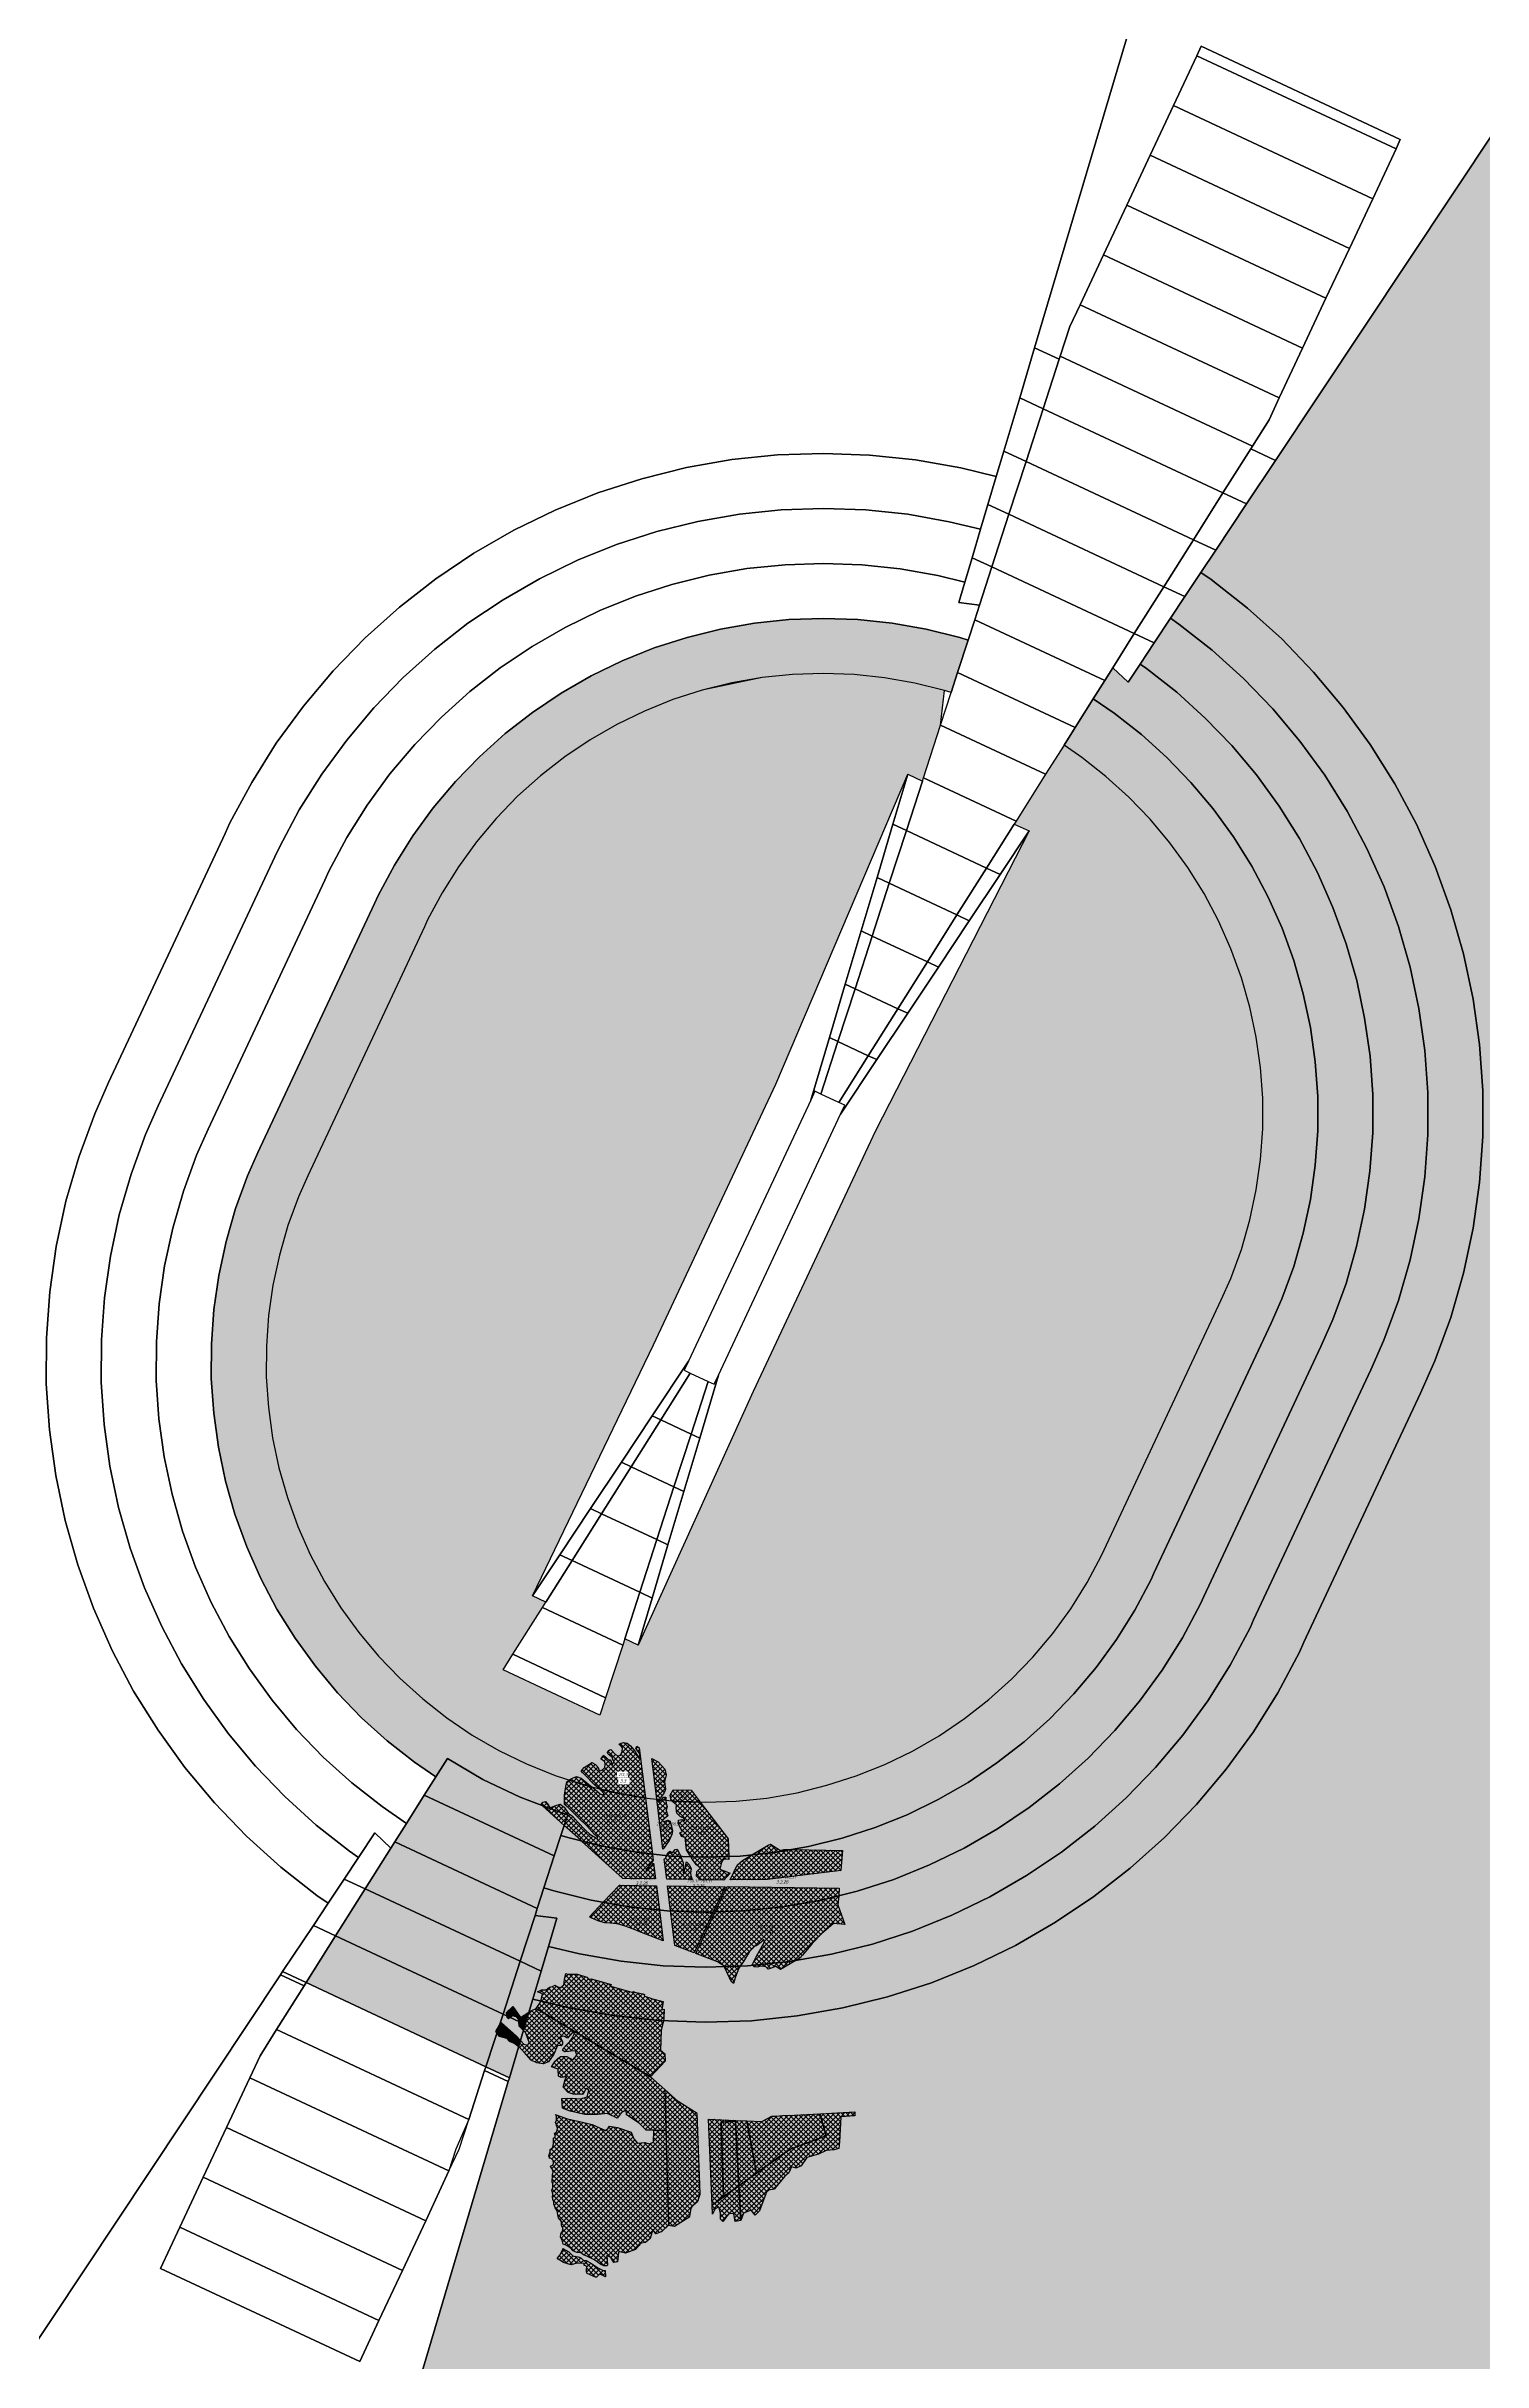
# Model space of a CAD drawing. Header units: millimetres. Extents: x 2227292 to 2262219, y 356620 to 417166.
# Drawn here: x 2238226 to 2251284, y 376675 to 397726 of the extents above; entities that cross this region are included whole.
import ezdxf

# ---------------------------------------------------------------- set-up
doc = ezdxf.new("R2010")
doc.units = ezdxf.units.MM
for name, color, linetype in [('3_1_2', 3, 'Continuous'), ('3_2_1', 1, 'Continuous'), ('3_2_2б', 3, 'Continuous'), ('3_2_3б', 3, 'Continuous'), ('3_2_4б', 3, 'Continuous'), ('3_3', 3, 'Continuous'), ('3_4_1_12', 3, 'Continuous'), ('3_4_1_8', 3, 'Continuous'), ('3_5_1_7б', 3, 'Continuous'), ('3_5_1_8б', 3, 'Continuous'), ('3_подзона_3_1_1', 6, 'Continuous'), ('3_подзона_3_1_2', 6, 'Continuous'), ('3_подзона_3_2_1', 6, 'Continuous'), ('3_подзона_3_2_2а', 6, 'Continuous'), ('3_подзона_3_2_2б', 6, 'Continuous'), ('3_подзона_3_2_3а', 6, 'Continuous'), ('3_подзона_3_2_3б', 6, 'Continuous'), ('3_подзона_3_2_4а', 6, 'Continuous'), ('3_подзона_3_2_4б', 6, 'Continuous'), ('3_подзона_3_3', 6, 'Continuous'), ('3_подзона_3_4_1_1', 6, 'Continuous'), ('3_подзона_3_4_1_10', 6, 'Continuous'), ('3_подзона_3_4_1_11', 6, 'Continuous'), ('3_подзона_3_4_1_12', 6, 'Continuous'), ('3_подзона_3_4_1_13', 6, 'Continuous'), ('3_подзона_3_4_1_14', 6, 'Continuous'), ('3_подзона_3_4_1_15', 6, 'Continuous'), ('3_подзона_3_4_1_16', 6, 'Continuous'), ('3_подзона_3_4_1_17', 6, 'Continuous'), ('3_подзона_3_4_1_18', 6, 'Continuous'), ('3_подзона_3_4_1_2', 6, 'Continuous'), ('3_подзона_3_4_1_3', 6, 'Continuous'), ('3_подзона_3_4_1_4', 6, 'Continuous'), ('3_подзона_3_4_1_5', 6, 'Continuous'), ('3_подзона_3_4_1_6', 6, 'Continuous'), ('3_подзона_3_4_1_7', 6, 'Continuous'), ('3_подзона_3_4_1_8', 6, 'Continuous'), ('3_подзона_3_4_1_9', 6, 'Continuous'), ('3_подзона_3_4_2_1', 6, 'Continuous'), ('3_подзона_3_4_2_10', 6, 'Continuous'), ('3_подзона_3_4_2_11', 6, 'Continuous'), ('3_подзона_3_4_2_12', 6, 'Continuous'), ('3_подзона_3_4_2_13', 6, 'Continuous'), ('3_подзона_3_4_2_14', 6, 'Continuous'), ('3_подзона_3_4_2_15', 6, 'Continuous'), ('3_подзона_3_4_2_16', 6, 'Continuous'), ('3_подзона_3_4_2_17', 6, 'Continuous'), ('3_подзона_3_4_2_18', 6, 'Continuous'), ('3_подзона_3_4_2_19', 6, 'Continuous'), ('3_подзона_3_4_2_2', 6, 'Continuous'), ('3_подзона_3_4_2_20', 6, 'Continuous'), ('3_подзона_3_4_2_21', 6, 'Continuous'), ('3_подзона_3_4_2_3', 6, 'Continuous'), ('3_подзона_3_4_2_4', 6, 'Continuous'), ('3_подзона_3_4_2_5', 6, 'Continuous'), ('3_подзона_3_4_2_6', 6, 'Continuous'), ('3_подзона_3_4_2_7', 6, 'Continuous'), ('3_подзона_3_4_2_8', 6, 'Continuous'), ('3_подзона_3_4_2_9', 6, 'Continuous'), ('3_подзона_3_5_1_10', 6, 'Continuous'), ('3_подзона_3_5_1_1а', 6, 'Continuous'), ('3_подзона_3_5_1_1б', 6, 'Continuous'), ('3_подзона_3_5_1_2а', 6, 'Continuous'), ('3_подзона_3_5_1_2б', 6, 'Continuous'), ('3_подзона_3_5_1_3а', 6, 'Continuous'), ('3_подзона_3_5_1_3б', 6, 'Continuous'), ('3_подзона_3_5_1_4а', 6, 'Continuous'), ('3_подзона_3_5_1_4б', 6, 'Continuous'), ('3_подзона_3_5_1_5а', 6, 'Continuous'), ('3_подзона_3_5_1_5б', 6, 'Continuous'), ('3_подзона_3_5_1_6а', 6, 'Continuous'), ('3_подзона_3_5_1_6б', 6, 'Continuous'), ('3_подзона_3_5_1_7а', 6, 'Continuous'), ('3_подзона_3_5_1_7б', 6, 'Continuous'), ('3_подзона_3_5_1_8а', 6, 'Continuous'), ('3_подзона_3_5_1_8б', 6, 'Continuous'), ('3_подзона_3_5_1_9а', 6, 'Continuous'), ('3_подзона_3_5_1_9б', 6, 'Continuous'), ('3_подзона_3_5_2_10а', 6, 'Continuous'), ('3_подзона_3_5_2_10б', 6, 'Continuous'), ('3_подзона_3_5_2_11а', 6, 'Continuous'), ('3_подзона_3_5_2_11б', 6, 'Continuous'), ('3_подзона_3_5_2_12', 6, 'Continuous'), ('3_подзона_3_5_2_1а', 6, 'Continuous'), ('3_подзона_3_5_2_1б', 6, 'Continuous'), ('3_подзона_3_5_2_2а', 6, 'Continuous'), ('3_подзона_3_5_2_2б', 6, 'Continuous'), ('3_подзона_3_5_2_3а', 6, 'Continuous'), ('3_подзона_3_5_2_3б', 6, 'Continuous'), ('3_подзона_3_5_2_4а', 6, 'Continuous'), ('3_подзона_3_5_2_4б', 6, 'Continuous'), ('3_подзона_3_5_2_5а', 6, 'Continuous'), ('3_подзона_3_5_2_5б', 6, 'Continuous'), ('3_подзона_3_5_2_6а', 6, 'Continuous'), ('3_подзона_3_5_2_6б', 6, 'Continuous'), ('3_подзона_3_5_2_7а', 6, 'Continuous'), ('3_подзона_3_5_2_7б', 6, 'Continuous'), ('3_подзона_3_5_2_8а', 6, 'Continuous'), ('3_подзона_3_5_2_8б', 6, 'Continuous'), ('3_подзона_3_5_2_9а', 6, 'Continuous'), ('3_подзона_3_5_2_9б', 6, 'Continuous'), ('3_подзона_3_6_1', 6, 'Continuous'), ('3_подзона_3_6_2', 6, 'Continuous'), ('подписи_3_подзона', 250, 'Continuous')]:
    doc.layers.add(name, color=color, linetype=linetype)
for name, color, linetype, transparency in [('штриховка_3_1_2', 3, 'Continuous', 0.2), ('штриховка_3_2_1', 1, 'Continuous', 0.2), ('штриховка_3_2_2б', 190, 'Continuous', 0.2), ('штриховка_3_2_3б', 209, 'Continuous', 0.2), ('штриховка_3_2_4б', 131, 'Continuous', 0.2), ('штриховка_3_3', 5, 'Continuous', 0.2), ('штриховка_3_4_1_12', 3, 'Continuous', 0.2), ('штриховка_3_4_1_8', 2, 'Continuous', 0.2), ('штриховка_3_5_1_7б', 3, 'Continuous', 0.2), ('штриховка_3_5_1_8б', 3, 'Continuous', 0.2), ('штриховка_3_подзона_3_1_2', 6, 'Continuous', 0.7), ('штриховка_3_подзона_3_2_1', 6, 'Continuous', 0.7), ('штриховка_3_подзона_3_2_2б', 6, 'Continuous', 0.7), ('штриховка_3_подзона_3_2_3б', 6, 'Continuous', 0.7), ('штриховка_3_подзона_3_2_4б', 6, 'Continuous', 0.7), ('штриховка_3_подзона_3_3', 6, 'Continuous', 0.7), ('штриховка_3_подзона_3_4_1_10', 6, 'Continuous', 0.7), ('штриховка_3_подзона_3_4_1_11', 6, 'Continuous', 0.7), ('штриховка_3_подзона_3_4_1_12', 6, 'Continuous', 0.7), ('штриховка_3_подзона_3_4_1_8', 6, 'Continuous', 0.7), ('штриховка_3_подзона_3_4_1_9', 6, 'Continuous', 0.7), ('штриховка_3_подзона_3_5_1_6б', 6, 'Continuous', 0.7), ('штриховка_3_подзона_3_5_1_7б', 6, 'Continuous', 0.7), ('штриховка_3_подзона_3_5_1_8б', 6, 'Continuous', 0.7)]:
    doc.layers.add(name, color=color, linetype=linetype, transparency=transparency)
doc.styles.add('GOST-2.304_Type-B_italic', font='GOST Common Italic.ttf')

msp = doc.modelspace()

# ---------------------------------------------------------------- hatches: boundary and pattern name
at = {"layer": 'штриховка_3_1_2'}
h = msp.add_hatch(dxfattribs=at)
h.set_pattern_fill('ANSI37', color=256, scale=10)
h.paths.add_polyline_path([(2242564, 379686), (2242580, 379740), (2242613, 379852), (2242639, 379868), (2242679, 379886), (2243720, 379265), (2243850, 379149), (2243859, 378777), (2243750, 378779), (2243680, 378780), (2243616, 378843), (2243502, 378919), (2243497, 378961), (2243454, 378941), (2243416, 378890), (2243327, 378930), (2243238, 378923), (2243122, 378923), (2242989, 378952), (2242920, 378979), (2242913, 379068), (2242998, 379070), (2243084, 379065), (2243144, 379082), (2243159, 379142), (2243135, 379160), (2243104, 379104), (2243016, 379106), (2242969, 379123), (2242924, 379172), (2242944, 379239), (2242958, 379266), (2242907, 379259), (2242881, 379271), (2242880, 379333), (2242819, 379355), (2242851, 379406), (2242900, 379450), (2242959, 379449), (2243013, 379420), (2243048, 379463), (2243036, 379498), (2243008, 379500), (2242975, 379495), (2242937, 379493), (2242920, 379506), (2242930, 379528), (2242955, 379557), (2242986, 379585), (2243008, 379616), (2243024, 379652), (2243024, 379664), (2243013, 379671), (2243007, 379665), (2242963, 379616), (2242937, 379632), (2242917, 379635), (2242902, 379622), (2242919, 379586), (2242920, 379566), (2242908, 379546), (2242874, 379550), (2242839, 379471), (2242793, 379401), (2242747, 379382), (2242684, 379391), (2242634, 379416), (2242570, 379490), (2242535, 379525), (2242520, 379538), (2242537, 379594), (2242566, 379561), (2242605, 379552), (2242617, 379579), (2242583, 379667)])
h = msp.add_hatch(dxfattribs=at)
h.set_pattern_fill('ANSI37', color=256, scale=10)
h.paths.add_polyline_path([(2242679, 379886), (2242719, 379943), (2242722, 379954), (2242968, 379894), (2243381, 379821), (2243798, 379776), (2243836, 379775), (2243816, 379685), (2243811, 379508), (2243850, 379475), (2243851, 379407), (2243720, 379265)])
h = msp.add_hatch(dxfattribs=at)
h.set_pattern_fill('ANSI37', color=256, scale=10)
h.paths.add_polyline_path([(2244144, 378930), (2243971, 379041), (2243850, 379149), (2243881, 377916), (2243937, 377907), (2244076, 377994), (2244087, 378071), (2244111, 378101), (2244150, 378133), (2244171, 378198)])
h = msp.add_hatch(dxfattribs=at)
h.set_pattern_fill('ANSI37', color=256, scale=10)
h.paths.add_polyline_path([(2245259, 378929), (2245577, 378945), (2245575, 378911), (2245448, 378902), (2245436, 378673), (2245432, 378613), (2245389, 378602), (2245316, 378596), (2245247, 378561), (2245141, 378531), (2245090, 378456), (2245042, 378434), (2245002, 378447), (2244976, 378391), (2244941, 378361), (2244913, 378327), (2244844, 378243), (2244795, 378234), (2244774, 378215), (2244741, 378127), (2244709, 378047), (2244670, 378008), (2244634, 378052), (2244563, 378024), (2244539, 377959), (2244523, 378274), (2244681, 378388), (2244981, 378603), (2245306, 378726), (2245316, 378729)])
h = msp.add_hatch(dxfattribs=at)
h.set_pattern_fill('ANSI37', color=256, scale=10)
h.paths.add_polyline_path([(2244595, 378864), (2244730, 378857), (2244821, 378906), (2244856, 378908), (2244922, 378912), (2245032, 378917), (2245081, 378920), (2245259, 378929), (2245316, 378729), (2245306, 378726), (2244981, 378603), (2244681, 378388)])
h = msp.add_hatch(dxfattribs=at)
h.set_pattern_fill('ANSI37', color=256, scale=10)
h.paths.add_polyline_path([(2242963, 378884), (2243003, 378874), (2243060, 378860), (2243187, 378830), (2243309, 378777), (2243335, 378799), (2243346, 378816), (2243418, 378803), (2243544, 378762), (2243568, 378701), (2243600, 378661), (2243667, 378667), (2243708, 378656), (2243745, 378672), (2243750, 378779), (2243859, 378777), (2243881, 377916), (2243823, 377858), (2243801, 377849), (2243766, 377836), (2243739, 377877), (2243717, 377795), (2243672, 377759), (2243633, 377752), (2243582, 377694), (2243493, 377660), (2243440, 377674), (2243428, 377669), (2243424, 377638), (2243418, 377582), (2243386, 377577), (2243359, 377621), (2243323, 377640), (2243327, 377553), (2243326, 377546), (2243294, 377546), (2243266, 377558), (2243212, 377597), (2243145, 377631), (2243109, 377645), (2243086, 377665), (2243053, 377667), (2243042, 377671), (2243013, 377684), (2242990, 377709), (2242957, 377731), (2242924, 377744), (2242916, 377780), (2242900, 377807), (2242904, 377837), (2242922, 377864), (2242921, 377894), (2242913, 377907), (2242909, 377922), (2242909, 377950), (2242882, 377982), (2242875, 378009), (2242870, 378047), (2242852, 378074), (2242845, 378091), (2242841, 378108), (2242841, 378128), (2242830, 378148), (2242829, 378174), (2242831, 378199), (2242822, 378238), (2242832, 378256), (2242831, 378293), (2242826, 378307), (2242829, 378374), (2242834, 378401), (2242826, 378427), (2242813, 378444), (2242811, 378452), (2242833, 378465), (2242838, 378479), (2242834, 378503), (2242815, 378521), (2242799, 378524), (2242800, 378532), (2242796, 378546), (2242807, 378584), (2242807, 378604), (2242830, 378621), (2242836, 378661), (2242837, 378693), (2242836, 378707), (2242851, 378719), (2242852, 378731), (2242846, 378749), (2242866, 378767), (2242872, 378799), (2242863, 378821), (2242861, 378840), (2242855, 378849), (2242865, 378872), (2242864, 378909), (2242853, 378922)])
h = msp.add_hatch(dxfattribs=at)
h.set_pattern_fill('ANSI37', color=256, scale=10)
h.paths.add_polyline_path([(2244246, 378881), (2244493, 378869), (2244493, 378861), (2244361, 378853), (2244383, 378173), (2244278, 378097)])
h = msp.add_hatch(dxfattribs=at)
h.set_pattern_fill('ANSI37', color=256, scale=10)
h.paths.add_polyline_path([(2244383, 378173), (2244361, 378853), (2244493, 378861), (2244523, 378273)])
h = msp.add_hatch(dxfattribs=at)
h.set_pattern_fill('ANSI37', color=256, scale=10)
h.paths.add_polyline_path([(2244493, 378869), (2244595, 378864), (2244681, 378388), (2244523, 378274)])
h = msp.add_hatch(dxfattribs=at)
h.set_pattern_fill('ANSI37', color=256, scale=10)
h.paths.add_polyline_path([(2244278, 378097), (2244383, 378173), (2244523, 378273), (2244539, 377959), (2244490, 377950), (2244476, 378019), (2244438, 378022), (2244406, 377989), (2244376, 377948), (2244354, 377972), (2244354, 378022), (2244341, 378084), (2244306, 378065), (2244281, 378015)])
h = msp.add_hatch(dxfattribs=at)
h.set_pattern_fill('ANSI37', color=256, scale=10)
h.paths.add_polyline_path([(2242922, 377703), (2242954, 377687), (2242975, 377672), (2243013, 377636), (2243021, 377634), (2243060, 377629), (2243087, 377618), (2243108, 377599), (2243133, 377594), (2243182, 377568), (2243239, 377529), (2243288, 377504), (2243307, 377504), (2243310, 377445), (2243267, 377467), (2243248, 377463), (2243228, 377444), (2243220, 377443), (2243144, 377476), (2243136, 377490), (2243137, 377518), (2243141, 377531), (2243139, 377540), (2243127, 377545), (2243117, 377550), (2243116, 377568), (2243063, 377570), (2243048, 377570), (2242998, 377555), (2242984, 377557), (2242927, 377577), (2242869, 377612), (2242894, 377642), (2242920, 377690), (2242921, 377697)])
at = {"layer": 'штриховка_3_2_1'}
h = msp.add_hatch(dxfattribs=at)
h.set_pattern_fill('ANSI37', color=256, scale=10)
h.paths.add_polyline_path([(2242938, 381741), (2242938, 381827), (2242950, 381905), (2242959, 381947), (2242978, 381963), (2243116, 381918), (2243190, 381899), (2243216, 381878), (2243262, 381839), (2243279, 381830), (2243296, 381834), (2243296, 381840), (2243266, 381872), (2243253, 381883), (2243387, 381850), (2243662, 381801), (2243674, 381800), (2243737, 381290), (2243592, 381306), (2243282, 381361), (2243093, 381408), (2243084, 381417), (2242934, 381551), (2242966, 381647), (2242886, 381674), (2242737, 381730), (2242724, 381741), (2242740, 381763), (2242763, 381767), (2242791, 381735), (2242803, 381713), (2242820, 381716), (2242859, 381732), (2242899, 381744), (2242933, 381717), (2242971, 381663), (2243008, 381638), (2243056, 381583), (2243128, 381507), (2243168, 381470), (2243218, 381440), (2243237, 381438), (2243240, 381444), (2243211, 381468), (2243141, 381546), (2243073, 381611), (2243025, 381659), (2242978, 381705), (2242952, 381730)])
h = msp.add_hatch(dxfattribs=at)
h.set_pattern_fill('ANSI37', color=256, scale=10)
h.paths.add_polyline_path([(2243776, 381789), (2243797, 381786), (2243786, 381772), (2243792, 381764), (2243814, 381779), (2243818, 381784), (2243859, 381780), (2243861, 381751), (2243870, 381722), (2243861, 381685), (2243876, 381639), (2243826, 381596), (2243844, 381587), (2243876, 381599), (2243898, 381589), (2243918, 381500), (2243912, 381467), (2243888, 381414), (2243838, 381342), (2243832, 381336)])
h = msp.add_hatch(dxfattribs=at)
h.set_pattern_fill('ANSI37', color=256, scale=10)
h.paths.add_polyline_path([(2243910, 381774), (2243940, 381771), (2244171, 381763), (2244424, 381428), (2244430, 381268), (2244219, 381261), (2244084, 381266), (2244047, 381328), (2244033, 381440), (2244002, 381449), (2243986, 381483), (2244009, 381494), (2243987, 381533), (2243969, 381569), (2243972, 381598), (2244004, 381604), (2244031, 381596), (2244021, 381615), (2243991, 381629), (2243957, 381662), (2243953, 381706), (2243955, 381739)])
h = msp.add_hatch(dxfattribs=at)
h.set_pattern_fill('ANSI37', color=256, scale=10)
h.paths.add_polyline_path([(2243865, 381277), (2243875, 381300), (2243894, 381315), (2243918, 381302), (2243943, 381330), (2243961, 381336), (2243995, 381272), (2243996, 381269), (2243905, 381272)])
h = msp.add_hatch(dxfattribs=at)
h.set_pattern_fill('ANSI37', color=256, scale=10)
h.paths.add_polyline_path([(2244641, 381283), (2244790, 381371), (2244811, 381380), (2244902, 381323), (2244932, 381333), (2245004, 381332), (2244846, 381304)])
at = {"layer": 'штриховка_3_2_2б'}
h = msp.add_hatch(dxfattribs=at)
h.set_pattern_fill('ANSI37', color=256, scale=10)
h.paths.add_polyline_path([(2243093, 381408), (2243282, 381361), (2243592, 381306), (2243737, 381290), (2243744, 381235), (2243735, 381219), (2243675, 381145), (2243689, 381141), (2243736, 381195), (2243747, 381207), (2243765, 381064), (2243468, 381069)])
h = msp.add_hatch(dxfattribs=at)
h.set_pattern_fill('ANSI37', color=256, scale=10)
h.paths.add_polyline_path([(2243844, 381243), (2243857, 381256), (2243865, 381277), (2243905, 381272), (2243996, 381269), (2244015, 381209), (2244017, 381158), (2244016, 381120), (2244021, 381119), (2244029, 381141), (2244036, 381186), (2244046, 381219), (2244071, 381194), (2244087, 381159), (2244083, 381116), (2244084, 381094), (2244097, 381058), (2243866, 381062)])
h = msp.add_hatch(dxfattribs=at)
h.set_pattern_fill('ANSI37', color=256, scale=10)
h.paths.add_polyline_path([(2244084, 381266), (2244219, 381261), (2244430, 381268), (2244431, 381242), (2244391, 381243), (2244376, 381235), (2244364, 381214), (2244349, 381154), (2244412, 381129), (2244444, 381116), (2244385, 381054), (2244161, 381057), (2244165, 381062), (2244154, 381072), (2244136, 381090), (2244139, 381132), (2244162, 381152), (2244172, 381163), (2244136, 381192), (2244097, 381244)])
h = msp.add_hatch(dxfattribs=at)
h.set_pattern_fill('ANSI37', color=256, scale=10)
h.paths.add_polyline_path([(2244507, 381190), (2244556, 381232), (2244641, 381283), (2244846, 381304), (2245004, 381332), (2245463, 381322), (2245448, 381140), (2244781, 381058), (2244443, 381055)])
h = msp.add_hatch(dxfattribs=at)
h.set_pattern_fill('ANSI37', color=256, scale=10)
h.paths.add_polyline_path([(2243290, 380852), (2243436, 381006), (2243444, 381007), (2243773, 381002), (2243800, 380781), (2243522, 380811)])
h = msp.add_hatch(dxfattribs=at)
h.set_pattern_fill('ANSI37', color=256, scale=10)
h.paths.add_polyline_path([(2243901, 380773), (2243873, 381001), (2244398, 380993), (2244290, 380763), (2244218, 380761)])
h = msp.add_hatch(dxfattribs=at)
h.set_pattern_fill('ANSI37', color=256, scale=10)
h.paths.add_polyline_path([(2244307, 380764), (2244415, 380994), (2245435, 380980), (2245430, 380911), (2245259, 380869), (2244915, 380809), (2244567, 380773)])
at = {"layer": 'штриховка_3_2_3б'}
h = msp.add_hatch(dxfattribs=at)
h.set_pattern_fill('ANSI37', color=256, scale=10)
h.paths.add_polyline_path([(2243163, 380718), (2243290, 380852), (2243522, 380811), (2243800, 380781), (2243835, 380500), (2243637, 380576), (2243564, 380607), (2243521, 380622), (2243488, 380633), (2243448, 380646), (2243411, 380655), (2243382, 380659), (2243355, 380662), (2243304, 380666), (2243250, 380681), (2243179, 380710)])
h = msp.add_hatch(dxfattribs=at)
h.set_pattern_fill('ANSI37', color=256, scale=10)
h.paths.add_polyline_path([(2244307, 380764), (2244567, 380773), (2244915, 380809), (2245259, 380869), (2245430, 380911), (2245423, 380827), (2245485, 380651), (2245383, 380660), (2245272, 380565), (2245190, 380477), (2245100, 380370), (2245075, 380345), (2245039, 380323), (2244984, 380314), (2244651, 380279), (2244645, 380289), (2244679, 380357), (2244752, 380487), (2244748, 380512), (2244722, 380486), (2244686, 380458), (2244664, 380449), (2244619, 380404), (2244563, 380312), (2244534, 380272), (2244388, 380267), (2244384, 380273), (2244362, 380290), (2244327, 380310), (2244130, 380386)])
h = msp.add_hatch(dxfattribs=at)
h.set_pattern_fill('ANSI37', color=256, scale=10)
h.paths.add_polyline_path([(2243941, 380459), (2243901, 380773), (2244218, 380761), (2244290, 380763), (2244116, 380391)])
at = {"layer": 'штриховка_3_2_4б'}
h = msp.add_hatch(dxfattribs=at)
h.set_pattern_fill('ANSI37', color=256, scale=10)
h.paths.add_polyline_path([(2242722, 379954), (2242738, 380019), (2242692, 380038), (2242729, 380055), (2242770, 380055), (2242802, 380081), (2242828, 380085), (2242849, 380099), (2242865, 380089), (2242898, 380075), (2242932, 380100), (2242938, 380149), (2242948, 380203), (2242962, 380198), (2243055, 380197), (2243139, 380170), (2243154, 380153), (2243180, 380156), (2243287, 380126), (2243360, 380104), (2243355, 380088), (2243443, 380064), (2243517, 380043), (2243560, 380030), (2243562, 380039), (2243584, 380032), (2243620, 380025), (2243646, 380019), (2243664, 380013), (2243661, 380002), (2243675, 379995), (2243700, 379987), (2243703, 379985), (2243729, 379978), (2243740, 379973), (2243834, 379950), (2243822, 379875), (2243842, 379881), (2243840, 379793), (2243836, 379775), (2243798, 379776), (2243381, 379821), (2242968, 379894)])
h = msp.add_hatch(dxfattribs=at)
h.set_pattern_fill('ANSI37', color=256, scale=10)
h.paths.add_polyline_path([(2244388, 380267), (2244534, 380272), (2244522, 380254), (2244491, 380174), (2244473, 380112), (2244459, 380128), (2244438, 380164), (2244419, 380203), (2244396, 380255)])
h = msp.add_hatch(dxfattribs=at)
h.set_pattern_fill('ANSI37', color=256, scale=10)
h.paths.add_polyline_path([(2244651, 380279), (2244984, 380314), (2245039, 380323), (2244901, 380240), (2244858, 380269), (2244790, 380242), (2244768, 380265), (2244726, 380271), (2244688, 380261), (2244659, 380266)])
at = {"layer": 'штриховка_3_3'}
h = msp.add_hatch(dxfattribs=at)
h.set_pattern_fill('ANSI37', color=256, scale=10)
h.paths.add_polyline_path([(2243253, 381883), (2243205, 381926), (2243122, 382010), (2243090, 382041), (2243100, 382060), (2243117, 382078), (2243165, 382106), (2243186, 382123), (2243219, 382103), (2243243, 382078), (2243248, 382056), (2243257, 382048), (2243281, 382055), (2243303, 382078), (2243307, 382104), (2243303, 382129), (2243271, 382152), (2243269, 382160), (2243284, 382178), (2243292, 382189), (2243312, 382170), (2243335, 382149), (2243351, 382148), (2243360, 382131), (2243360, 382113), (2243361, 382108), (2243373, 382107), (2243382, 382122), (2243390, 382132), (2243375, 382150), (2243372, 382165), (2243362, 382177), (2243334, 382198), (2243327, 382214), (2243340, 382231), (2243358, 382241), (2243401, 382195), (2243422, 382182), (2243445, 382190), (2243462, 382223), (2243465, 382255), (2243452, 382271), (2243434, 382285), (2243438, 382293), (2243473, 382303), (2243506, 382298), (2243537, 382273), (2243578, 382221), (2243615, 382160), (2243621, 382200), (2243599, 382235), (2243584, 382254), (2243596, 382271), (2243617, 382255), (2243674, 381800), (2243662, 381801), (2243387, 381850)])
h = msp.add_hatch(dxfattribs=at)
h.set_pattern_fill('ANSI37', color=256, scale=10)
h.paths.add_polyline_path([(2243776, 381789), (2243730, 382160), (2243787, 382128), (2243848, 382062), (2243861, 382011), (2243845, 381948), (2243855, 381881), (2243843, 381847), (2243797, 381786)])
h = msp.add_hatch(dxfattribs=at)
h.set_pattern_fill('ANSI37', color=256, scale=10)
h.paths.add_polyline_path([(2242978, 381963), (2242985, 381969), (2243011, 381980), (2243047, 381996), (2243089, 381980), (2243141, 381939), (2243190, 381899), (2243116, 381918)])
h = msp.add_hatch(dxfattribs=at)
h.set_pattern_fill('ANSI37', color=256, scale=10)
h.paths.add_polyline_path([(2243910, 381774), (2243907, 381777), (2243899, 381824), (2243924, 381875), (2244089, 381872), (2244171, 381763), (2243940, 381771)])
h = msp.add_hatch(dxfattribs=at)
h.set_pattern_fill('ANSI37', color=256, scale=10)
h.paths.add_polyline_path([(2243818, 381784), (2243837, 381807), (2243857, 381808), (2243859, 381780)])
at = {"layer": 'штриховка_3_4_1_12'}
h = msp.add_hatch(color=256, dxfattribs=at)
h.dxf.hatch_style = 1
h.paths.add_polyline_path([(2242322, 379664), (2242312, 379678), (2242345, 379735)])
at = {"layer": 'штриховка_3_4_1_8'}
h = msp.add_hatch(dxfattribs=at)
h.set_pattern_fill('ANSI37', color=256, scale=10)
h.paths.add_polyline_path([(2242934, 381551), (2242737, 381730), (2242886, 381674), (2242966, 381647)])
at = {"layer": 'штриховка_3_5_1_7б'}
h = msp.add_hatch(color=256, dxfattribs=at)
h.dxf.hatch_style = 1
h.paths.add_polyline_path([(2242580, 379740), (2242523, 379767), (2242522, 379784), (2242497, 379811), (2242463, 379820), (2242443, 379805), (2242413, 379819), (2242409, 379850), (2242468, 379903), (2242538, 379803), (2242613, 379852)])
at = {"layer": 'штриховка_3_5_1_8б'}
h = msp.add_hatch(color=256, dxfattribs=at)
h.dxf.hatch_style = 1
h.paths.add_polyline_path([(2242413, 379819), (2242443, 379805), (2242427, 379792), (2242415, 379805)])
h = msp.add_hatch(color=256, dxfattribs=at)
h.dxf.hatch_style = 1
h.paths.add_polyline_path([(2242322, 379664), (2242345, 379735), (2242360, 379760), (2242498, 379638), (2242537, 379594), (2242520, 379538), (2242495, 379560), (2242472, 379572), (2242436, 379586), (2242413, 379614), (2242345, 379632)])
h = msp.add_hatch(color=256, dxfattribs=at)
h.dxf.hatch_style = 1
h.paths.add_polyline_path([(2242523, 379767), (2242580, 379740), (2242564, 379686), (2242525, 379726)])
at = {"layer": 'штриховка_3_подзона_3_1_2'}
h = msp.add_hatch(color=256, dxfattribs=at)
h.dxf.hatch_style = 1
h.paths.add_polyline_path([(2253023, 399409), (2253741, 398904), (2254477, 398316), (2255175, 397683), (2255832, 397008), (2256445, 396292), (2257013, 395540), (2257531, 394753), (2258000, 393935), (2258416, 393090), (2258778, 392220), (2259085, 391329), (2259335, 390420), (2259528, 389498), (2259662, 388565), (2259737, 387626), (2259754, 386684), (2259711, 385742), (2259609, 384805), (2259449, 383877), (2259231, 382960), (2258955, 382059), (2258624, 381177), (2258237, 380317), (2257798, 379484), (2257307, 378680), (2256766, 377908), (2256178, 377171), (2255545, 376473), (2254870, 375816), (2254154, 375203), (2253402, 374636), (2252615, 374117), (2251797, 373649), (2250952, 373233), (2250082, 372871), (2249191, 372564), (2248283, 372314), (2247360, 372121), (2246427, 371987), (2245488, 371911), (2244546, 371894), (2243605, 371937), (2242668, 372039), (2241739, 372199), (2240823, 372418), (2240439, 372527), (2242426, 379221), (2242436, 379256), (2242580, 379740), (2242649, 379972), (2242968, 379894), (2243381, 379821), (2243798, 379776), (2244217, 379761), (2244636, 379775), (2245053, 379818), (2245466, 379891), (2245873, 379991), (2246272, 380120), (2246661, 380277), (2247038, 380460), (2247402, 380670), (2247750, 380903), (2248080, 381161), (2248392, 381441), (2248683, 381742), (2248953, 382063), (2249200, 382402), (2249422, 382757), (2249619, 383127), (2249659, 383216), (2250719, 385481), (2250850, 385775), (2250994, 386168), (2251109, 386571), (2251196, 386981), (2251255, 387395), (2251284, 387813), (2251284, 388232), (2251255, 388650), (2251197, 389064), (2251110, 389474), (2250994, 389876), (2250851, 390270), (2250681, 390653), (2250484, 391022), (2250262, 391377), (2250016, 391716), (2249747, 392037), (2249457, 392338), (2249146, 392619), (2248816, 392877), (2248723, 392943), (2248857, 393144), (2249137, 393565), (2249400, 393960)])
at = {"layer": 'штриховка_3_подзона_3_2_1'}
h = msp.add_hatch(color=256, dxfattribs=at)
h.dxf.hatch_style = 1
h.paths.add_polyline_path([(2241210, 389933), (2241244, 390004), (2241392, 390281), (2241558, 390547), (2241743, 390801), (2241946, 391041), (2242164, 391267), (2242398, 391477), (2242646, 391670), (2242906, 391845), (2243178, 392001), (2243461, 392139), (2243752, 392256), (2244051, 392352), (2244355, 392428), (2244665, 392482), (2244977, 392514), (2245291, 392525), (2245604, 392514), (2245917, 392481), (2246226, 392426), (2246530, 392350), (2246606, 392327), (2246511, 392034), (2246452, 391851), (2246392, 391869), (2246121, 391937), (2245847, 391985), (2245569, 392015), (2245290, 392025), (2245011, 392016), (2244734, 391987), (2244188, 391872), (2243922, 391786), (2243663, 391681), (2243412, 391559), (2243171, 391420), (2242939, 391265), (2242719, 391093), (2242511, 390907), (2242317, 390706), (2242137, 390493), (2241972, 390267), (2241824, 390031), (2241693, 389784), (2241663, 389721), (2240603, 387457), (2240519, 387266), (2240423, 387004), (2240345, 386736), (2240287, 386463), (2240247, 386187), (2240227, 385908), (2240226, 385629), (2240245, 385350), (2240284, 385074), (2240341, 384801), (2240418, 384532), (2240513, 384269), (2240626, 384014), (2240756, 383767), (2240904, 383530), (2241068, 383304), (2241247, 383090), (2241440, 382889), (2241648, 382701), (2241868, 382529), (2242099, 382372), (2242341, 382232), (2242592, 382109), (2242851, 382004), (2243116, 381918), (2243387, 381850), (2243662, 381801), (2243940, 381771), (2244220, 381761), (2244499, 381770), (2244777, 381799), (2245052, 381847), (2245323, 381915), (2245589, 382001), (2245849, 382105), (2246100, 382227), (2246342, 382366), (2246574, 382522), (2246794, 382694), (2247002, 382881), (2247196, 383081), (2247376, 383295), (2247540, 383521), (2247689, 383758), (2247820, 384004), (2247844, 384056), (2248908, 386329), (2248994, 386524), (2249090, 386786), (2249167, 387055), (2249225, 387328), (2249264, 387604), (2249284, 387883), (2249284, 388162), (2249265, 388440), (2249226, 388717), (2249168, 388990), (2249091, 389258), (2248996, 389521), (2248882, 389776), (2248751, 390023), (2248604, 390259), (2248440, 390485), (2248260, 390699), (2248067, 390900), (2247859, 391087), (2247640, 391259), (2247478, 391371), (2247580, 391533), (2247744, 391794), (2247934, 391663), (2248181, 391470), (2248414, 391260), (2248632, 391034), (2248834, 390793), (2249018, 390539), (2249185, 390272), (2249332, 389995), (2249460, 389708), (2249567, 389413), (2249653, 389111), (2249719, 388804), (2249762, 388493), (2249784, 388179), (2249784, 387865), (2249762, 387552), (2249718, 387241), (2249653, 386934), (2249566, 386632), (2249458, 386337), (2249361, 386117), (2248296, 383844), (2248270, 383785), (2248122, 383507), (2247955, 383241), (2247770, 382987), (2247568, 382747), (2247349, 382521), (2247116, 382311), (2246868, 382118), (2246607, 381942), (2246334, 381785), (2246052, 381648), (2245760, 381531), (2245461, 381434), (2245156, 381358), (2244846, 381304), (2244533, 381272), (2244219, 381261), (2243905, 381272), (2243592, 381306), (2243282, 381361), (2242978, 381437), (2242905, 381459), (2242966, 381647), (2242886, 381674), (2242534, 381806), (2242195, 381969), (2241872, 382159), (2241767, 381992), (2241573, 382125), (2241325, 382319), (2241092, 382530), (2240874, 382756), (2240673, 382997), (2240488, 383252), (2240322, 383518), (2240175, 383796), (2240048, 384083), (2239941, 384379), (2239855, 384681), (2239791, 384988), (2239748, 385299), (2239726, 385613), (2239727, 385927), (2239750, 386240), (2239794, 386551), (2239860, 386858), (2239947, 387160), (2240055, 387455), (2240150, 387669)])
at = {"layer": 'штриховка_3_подзона_3_2_2б'}
h = msp.add_hatch(color=256, dxfattribs=at)
h.dxf.hatch_style = 1
h.paths.add_polyline_path([(2249361, 386117), (2249458, 386337), (2249566, 386632), (2249653, 386934), (2249718, 387241), (2249762, 387552), (2249784, 387865), (2249784, 388179), (2249762, 388493), (2249719, 388804), (2249653, 389111), (2249567, 389413), (2249460, 389708), (2249332, 389995), (2249185, 390272), (2249018, 390539), (2248834, 390793), (2248632, 391034), (2248414, 391260), (2248181, 391470), (2247934, 391663), (2247744, 391794), (2247848, 391959), (2247922, 392076), (2248061, 391946), (2248169, 392110), (2248228, 392068), (2248503, 391853), (2248762, 391619), (2249004, 391368), (2249228, 391101), (2249433, 390818), (2249618, 390522), (2249782, 390214), (2249923, 389895), (2250043, 389567), (2250139, 389232), (2250211, 388890), (2250260, 388545), (2250284, 388197), (2250284, 387848), (2250259, 387500), (2250211, 387154), (2250138, 386813), (2250042, 386477), (2249922, 386149), (2249814, 385905), (2248749, 383631), (2248719, 383565), (2248555, 383257), (2248370, 382961), (2248164, 382679), (2247940, 382412), (2247697, 382161), (2247437, 381928), (2247162, 381713), (2246872, 381518), (2246569, 381344), (2246255, 381191), (2245931, 381060), (2245598, 380953), (2245259, 380869), (2244915, 380809), (2244567, 380773), (2244218, 380761), (2243869, 380774), (2243522, 380811), (2243178, 380872), (2242839, 380957), (2242750, 380984), (2242844, 381273), (2242905, 381459), (2242978, 381437), (2243282, 381361), (2243592, 381306), (2243905, 381272), (2244219, 381261), (2244533, 381272), (2244846, 381304), (2245156, 381358), (2245461, 381434), (2245760, 381531), (2246052, 381648), (2246334, 381785), (2246607, 381942), (2246868, 382118), (2247116, 382311), (2247349, 382521), (2247568, 382747), (2247770, 382987), (2247955, 383241), (2248122, 383507), (2248270, 383785), (2248296, 383844)])
at = {"layer": 'штриховка_3_подзона_3_2_3б'}
h = msp.add_hatch(color=256, dxfattribs=at)
h.dxf.hatch_style = 1
h.paths.add_polyline_path([(2249814, 385905), (2249922, 386149), (2250042, 386477), (2250138, 386813), (2250211, 387154), (2250259, 387500), (2250284, 387848), (2250284, 388197), (2250260, 388545), (2250211, 388890), (2250139, 389232), (2250043, 389567), (2249923, 389895), (2249782, 390214), (2249618, 390522), (2249433, 390818), (2249228, 391101), (2249004, 391368), (2248762, 391619), (2248503, 391853), (2248228, 392068), (2248169, 392110), (2248297, 392302), (2248446, 392526), (2248522, 392472), (2248824, 392236), (2249109, 391979), (2249376, 391703), (2249622, 391408), (2249848, 391098), (2250051, 390772), (2250231, 390433), (2250387, 390083), (2250518, 389722), (2250624, 389353), (2250704, 388977), (2250757, 388597), (2250784, 388214), (2250784, 387830), (2250757, 387447), (2250704, 387067), (2250624, 386692), (2250518, 386323), (2250386, 385962), (2250266, 385693), (2249202, 383419), (2249169, 383346), (2248988, 383007), (2248785, 382682), (2248559, 382371), (2248311, 382077), (2248044, 381801), (2247758, 381544), (2247456, 381308), (2247137, 381094), (2246804, 380902), (2246458, 380734), (2246101, 380590), (2245736, 380472), (2245363, 380380), (2244984, 380314), (2244602, 380274), (2244218, 380261), (2243833, 380275), (2243451, 380316), (2243073, 380383), (2242792, 380451), (2242868, 380706), (2242669, 380732), (2242689, 380794), (2242750, 380984), (2242839, 380957), (2243178, 380872), (2243522, 380811), (2243869, 380774), (2244218, 380761), (2244567, 380773), (2244915, 380809), (2245259, 380869), (2245598, 380953), (2245931, 381060), (2246255, 381191), (2246569, 381344), (2246872, 381518), (2247162, 381713), (2247437, 381928), (2247697, 382161), (2247940, 382412), (2248164, 382679), (2248370, 382961), (2248555, 383257), (2248719, 383565), (2248749, 383631)])
at = {"layer": 'штриховка_3_подзона_3_2_4б'}
h = msp.add_hatch(color=256, dxfattribs=at)
h.dxf.hatch_style = 1
h.paths.add_polyline_path([(2250266, 385693), (2250386, 385962), (2250518, 386323), (2250624, 386692), (2250704, 387067), (2250757, 387447), (2250784, 387830), (2250784, 388214), (2250757, 388597), (2250704, 388977), (2250624, 389353), (2250518, 389722), (2250387, 390083), (2250231, 390433), (2250051, 390772), (2249848, 391098), (2249622, 391408), (2249376, 391703), (2249109, 391979), (2248824, 392236), (2248522, 392472), (2248446, 392526), (2248577, 392723), (2248723, 392943), (2248816, 392877), (2249146, 392619), (2249457, 392338), (2249747, 392037), (2250016, 391716), (2250262, 391377), (2250484, 391022), (2250681, 390653), (2250851, 390270), (2250994, 389876), (2251110, 389474), (2251197, 389064), (2251255, 388650), (2251284, 388232), (2251284, 387813), (2251255, 387395), (2251196, 386981), (2251109, 386571), (2250994, 386168), (2250850, 385775), (2250719, 385481), (2249659, 383216), (2249619, 383127), (2249422, 382757), (2249200, 382402), (2248953, 382063), (2248683, 381742), (2248392, 381441), (2248080, 381161), (2247750, 380903), (2247402, 380670), (2247038, 380460), (2246661, 380277), (2246272, 380120), (2245873, 379991), (2245466, 379891), (2245053, 379818), (2244636, 379775), (2244217, 379761), (2243798, 379776), (2243381, 379821), (2242968, 379894), (2242649, 379972), (2242724, 380225), (2242792, 380451), (2243073, 380383), (2243451, 380316), (2243833, 380275), (2244218, 380261), (2244602, 380274), (2244984, 380314), (2245363, 380380), (2245736, 380472), (2246101, 380590), (2246458, 380734), (2246804, 380902), (2247137, 381094), (2247456, 381308), (2247758, 381544), (2248044, 381801), (2248311, 382077), (2248559, 382371), (2248785, 382682), (2248988, 383007), (2249169, 383346), (2249202, 383419)])
at = {"layer": 'штриховка_3_подзона_3_3'}
h = msp.add_hatch(color=256, dxfattribs=at)
h.dxf.hatch_style = 1
h.paths.add_polyline_path([(2246392, 391869), (2246121, 391937), (2245847, 391985), (2245569, 392015), (2245290, 392025), (2245011, 392016), (2244734, 391987), (2244459, 391939), (2244188, 391872), (2243922, 391786), (2243663, 391681), (2243412, 391559), (2243171, 391420), (2242939, 391265), (2242719, 391093), (2242511, 390907), (2242317, 390706), (2242137, 390493), (2241972, 390267), (2241824, 390031), (2241693, 389784), (2241663, 389721), (2240603, 387457), (2240519, 387266), (2240423, 387004), (2240345, 386736), (2240287, 386463), (2240247, 386187), (2240227, 385908), (2240226, 385629), (2240245, 385350), (2240284, 385074), (2240341, 384801), (2240418, 384532), (2240513, 384269), (2240626, 384014), (2240756, 383767), (2240904, 383530), (2241068, 383304), (2241247, 383090), (2241440, 382889), (2241648, 382701), (2241868, 382529), (2242099, 382372), (2242341, 382232), (2242592, 382109), (2242851, 382004), (2243116, 381918), (2243387, 381850), (2243662, 381801), (2243940, 381771), (2244220, 381761), (2244499, 381770), (2244777, 381799), (2245052, 381847), (2245323, 381915), (2245589, 382001), (2245849, 382105), (2246100, 382227), (2246342, 382366), (2246574, 382522), (2246794, 382694), (2247002, 382881), (2247196, 383081), (2247376, 383295), (2247540, 383521), (2247689, 383758), (2247820, 384004), (2247844, 384056), (2248908, 386329), (2248994, 386524), (2249090, 386786), (2249167, 387055), (2249225, 387328), (2249264, 387604), (2249284, 387883), (2249284, 388162), (2249265, 388440), (2249226, 388717), (2249168, 388990), (2249091, 389258), (2248996, 389521), (2248882, 389776), (2248751, 390023), (2248604, 390259), (2248440, 390485), (2248260, 390699), (2248067, 390900), (2247859, 391087), (2247640, 391259), (2247478, 391371), (2247311, 391107), (2247042, 390681), (2247026, 390655), (2247160, 390592), (2245764, 387867), (2244653, 385495), (2243606, 383189), (2243484, 383246), (2243466, 383190), (2243311, 382711), (2243259, 382553), (2242380, 382965), (2242468, 383106), (2242737, 383532), (2242768, 383581), (2242646, 383638), (2243747, 385919), (2244858, 388291), (2246057, 391109), (2246191, 391046), (2246200, 391075), (2246356, 391554)])
at = {"layer": 'штриховка_3_подзона_3_4_1_10'}
h = msp.add_hatch(color=256, dxfattribs=at)
h.dxf.hatch_style = 1
h.paths.add_polyline_path([(2241394, 381400), (2242689, 380794), (2242669, 380732), (2242533, 380315), (2241125, 380974), (2241359, 381345)])
at = {"layer": 'штриховка_3_подзона_3_4_1_11'}
h = msp.add_hatch(color=256, dxfattribs=at)
h.dxf.hatch_style = 1
h.paths.add_polyline_path([(2241125, 380974), (2242533, 380315), (2242378, 379835), (2240856, 380548)])
at = {"layer": 'штриховка_3_подзона_3_4_1_12'}
h = msp.add_hatch(color=256, dxfattribs=at)
h.dxf.hatch_style = 1
h.paths.add_polyline_path([(2240856, 380548), (2242378, 379835), (2242222, 379356), (2240588, 380121)])
at = {"layer": 'штриховка_3_подзона_3_4_1_8'}
h = msp.add_hatch(color=256, dxfattribs=at)
h.dxf.hatch_style = 1
h.paths.add_polyline_path([(2241872, 382159), (2242195, 381969), (2242534, 381806), (2242886, 381674), (2242966, 381647), (2242905, 381459), (2242844, 381273), (2241662, 381827), (2241767, 381992)])
at = {"layer": 'штриховка_3_подзона_3_4_1_9'}
h = msp.add_hatch(color=256, dxfattribs=at)
h.dxf.hatch_style = 1
h.paths.add_polyline_path([(2241662, 381827), (2242844, 381273), (2242750, 380984), (2242689, 380794), (2241394, 381400), (2241500, 381569)])
at = {"layer": 'штриховка_3_подзона_3_5_1_6б'}
h = msp.add_hatch(color=256, dxfattribs=at)
h.dxf.hatch_style = 1
h.paths.add_polyline_path([(2242669, 380732), (2242868, 380706), (2242792, 380451), (2242724, 380225), (2242533, 380315)])
at = {"layer": 'штриховка_3_подзона_3_5_1_7б'}
h = msp.add_hatch(color=256, dxfattribs=at)
h.dxf.hatch_style = 1
h.paths.add_polyline_path([(2242533, 380315), (2242724, 380225), (2242649, 379972), (2242580, 379740), (2242378, 379835)])
at = {"layer": 'штриховка_3_подзона_3_5_1_8б'}
h = msp.add_hatch(color=256, dxfattribs=at)
h.dxf.hatch_style = 1
h.paths.add_polyline_path([(2242378, 379835), (2242580, 379740), (2242436, 379256), (2242222, 379356)])

# ---------------------------------------------------------------- linework, layer by layer
at = {"layer": '3_1_2'}
for points in [[(2242564, 379686), (2242580, 379740), (2242613, 379852), (2242639, 379868), (2242679, 379886), (2243720, 379265), (2243850, 379149), (2243859, 378777), (2243750, 378779), (2243680, 378780), (2243616, 378843), (2243502, 378919), (2243497, 378961), (2243454, 378941), (2243416, 378890), (2243327, 378930), (2243238, 378923), (2243122, 378923), (2242989, 378952), (2242920, 378979), (2242913, 379068), (2242998, 379070), (2243084, 379065), (2243144, 379082), (2243159, 379142), (2243135, 379160), (2243104, 379104), (2243016, 379106), (2242969, 379123), (2242924, 379172), (2242944, 379239), (2242958, 379266), (2242907, 379259), (2242881, 379271), (2242880, 379333), (2242819, 379355), (2242851, 379406), (2242900, 379450), (2242959, 379449), (2243013, 379420), (2243048, 379463), (2243036, 379498), (2243008, 379500), (2242975, 379495), (2242937, 379493), (2242920, 379506), (2242930, 379528), (2242955, 379557), (2242986, 379585), (2243008, 379616), (2243024, 379652), (2243024, 379664), (2243013, 379671), (2243007, 379665), (2242963, 379616), (2242937, 379632), (2242917, 379635), (2242902, 379622), (2242919, 379586), (2242920, 379566), (2242908, 379546), (2242874, 379550), (2242839, 379471), (2242793, 379401), (2242747, 379382), (2242684, 379391), (2242634, 379416), (2242570, 379490), (2242535, 379525), (2242520, 379538), (2242537, 379594), (2242566, 379561), (2242605, 379552), (2242617, 379579), (2242583, 379667)], [(2242679, 379886), (2242719, 379943), (2242722, 379954), (2242968, 379894), (2243381, 379821), (2243798, 379776), (2243836, 379775), (2243816, 379685), (2243811, 379508), (2243850, 379475), (2243851, 379407), (2243720, 379265)], [(2244144, 378930), (2243971, 379041), (2243850, 379149), (2243881, 377916), (2243937, 377907), (2244076, 377994), (2244087, 378071), (2244111, 378101), (2244150, 378133), (2244171, 378198)], [(2245259, 378929), (2245577, 378945), (2245575, 378911), (2245448, 378902), (2245436, 378673), (2245432, 378613), (2245389, 378602), (2245316, 378596), (2245247, 378561), (2245141, 378531), (2245090, 378456), (2245042, 378434), (2245002, 378447), (2244976, 378391), (2244941, 378361), (2244913, 378327), (2244844, 378243), (2244795, 378234), (2244774, 378215), (2244741, 378127), (2244709, 378047), (2244670, 378008), (2244634, 378052), (2244563, 378024), (2244539, 377959), (2244523, 378274), (2244681, 378388), (2244981, 378603), (2245306, 378726), (2245316, 378729)], [(2244595, 378864), (2244730, 378857), (2244821, 378906), (2244856, 378908), (2244922, 378912), (2245032, 378917), (2245081, 378920), (2245259, 378929), (2245316, 378729), (2245306, 378726), (2244981, 378603), (2244681, 378388)], [(2242963, 378884), (2243003, 378874), (2243060, 378860), (2243187, 378830), (2243309, 378777), (2243335, 378799), (2243346, 378816), (2243418, 378803), (2243544, 378762), (2243568, 378701), (2243600, 378661), (2243667, 378667), (2243708, 378656), (2243745, 378672), (2243750, 378779), (2243859, 378777), (2243881, 377916), (2243823, 377858), (2243801, 377849), (2243766, 377836), (2243739, 377877), (2243717, 377795), (2243672, 377759), (2243633, 377752), (2243582, 377694), (2243493, 377660), (2243440, 377674), (2243428, 377669), (2243424, 377638), (2243418, 377582), (2243386, 377577), (2243359, 377621), (2243323, 377640), (2243327, 377553), (2243326, 377546), (2243294, 377546), (2243266, 377558), (2243212, 377597), (2243145, 377631), (2243109, 377645), (2243086, 377665), (2243053, 377667), (2243042, 377671), (2243013, 377684), (2242990, 377709), (2242957, 377731), (2242924, 377744), (2242916, 377780), (2242900, 377807), (2242904, 377837), (2242922, 377864), (2242921, 377894), (2242913, 377907), (2242909, 377922), (2242909, 377950), (2242882, 377982), (2242875, 378009), (2242870, 378047), (2242852, 378074), (2242845, 378091), (2242841, 378108), (2242841, 378128), (2242830, 378148), (2242829, 378174), (2242831, 378199), (2242822, 378238), (2242832, 378256), (2242831, 378293), (2242826, 378307), (2242829, 378374), (2242834, 378401), (2242826, 378427), (2242813, 378444), (2242811, 378452), (2242833, 378465), (2242838, 378479), (2242834, 378503), (2242815, 378521), (2242799, 378524), (2242800, 378532), (2242796, 378546), (2242807, 378584), (2242807, 378604), (2242830, 378621), (2242836, 378661), (2242837, 378693), (2242836, 378707), (2242851, 378719), (2242852, 378731), (2242846, 378749), (2242866, 378767), (2242872, 378799), (2242863, 378821), (2242861, 378840), (2242855, 378849), (2242865, 378872), (2242864, 378909), (2242853, 378922)], [(2244246, 378881), (2244493, 378869), (2244493, 378861), (2244361, 378853), (2244383, 378173), (2244278, 378097)], [(2244383, 378173), (2244361, 378853), (2244493, 378861), (2244523, 378273)], [(2244493, 378869), (2244595, 378864), (2244681, 378388), (2244523, 378274)], [(2244278, 378097), (2244383, 378173), (2244523, 378273), (2244539, 377959), (2244490, 377950), (2244476, 378019), (2244438, 378022), (2244406, 377989), (2244376, 377948), (2244354, 377972), (2244354, 378022), (2244341, 378084), (2244306, 378065), (2244281, 378015)], [(2242922, 377703), (2242954, 377687), (2242975, 377672), (2243013, 377636), (2243021, 377634), (2243060, 377629), (2243087, 377618), (2243108, 377599), (2243133, 377594), (2243182, 377568), (2243239, 377529), (2243288, 377504), (2243307, 377504), (2243310, 377445), (2243267, 377467), (2243248, 377463), (2243228, 377444), (2243220, 377443), (2243144, 377476), (2243136, 377490), (2243137, 377518), (2243141, 377531), (2243139, 377540), (2243127, 377545), (2243117, 377550), (2243116, 377568), (2243063, 377570), (2243048, 377570), (2242998, 377555), (2242984, 377557), (2242927, 377577), (2242869, 377612), (2242894, 377642), (2242920, 377690), (2242921, 377697)]]:
    msp.add_lwpolyline(points, close=True, dxfattribs=at)
at = {"layer": '3_2_1'}
for points in [[(2242938, 381741), (2242938, 381827), (2242950, 381905), (2242959, 381947), (2242978, 381963), (2243116, 381918), (2243190, 381899), (2243216, 381878), (2243262, 381839), (2243279, 381830), (2243296, 381834), (2243296, 381840), (2243266, 381872), (2243253, 381883), (2243387, 381850), (2243662, 381801), (2243674, 381800), (2243737, 381290), (2243592, 381306), (2243282, 381361), (2243093, 381408), (2243084, 381417), (2242934, 381551), (2242966, 381647), (2242886, 381674), (2242737, 381730), (2242724, 381741), (2242740, 381763), (2242763, 381767), (2242791, 381735), (2242803, 381713), (2242820, 381716), (2242859, 381732), (2242899, 381744), (2242933, 381717), (2242971, 381663), (2243008, 381638), (2243056, 381583), (2243128, 381507), (2243168, 381470), (2243218, 381440), (2243237, 381438), (2243240, 381444), (2243211, 381468), (2243141, 381546), (2243073, 381611), (2243025, 381659), (2242978, 381705), (2242952, 381730)], [(2243776, 381789), (2243797, 381786), (2243786, 381772), (2243792, 381764), (2243814, 381779), (2243818, 381784), (2243859, 381780), (2243861, 381751), (2243870, 381722), (2243861, 381685), (2243876, 381639), (2243826, 381596), (2243844, 381587), (2243876, 381599), (2243898, 381589), (2243918, 381500), (2243912, 381467), (2243888, 381414), (2243838, 381342), (2243832, 381336)], [(2243910, 381774), (2243940, 381771), (2244171, 381763), (2244424, 381428), (2244430, 381268), (2244219, 381261), (2244084, 381266), (2244047, 381328), (2244033, 381440), (2244002, 381449), (2243986, 381483), (2244009, 381494), (2243987, 381533), (2243969, 381569), (2243972, 381598), (2244004, 381604), (2244031, 381596), (2244021, 381615), (2243991, 381629), (2243957, 381662), (2243953, 381706), (2243955, 381739)], [(2243865, 381277), (2243875, 381300), (2243894, 381315), (2243918, 381302), (2243943, 381330), (2243961, 381336), (2243995, 381272), (2243996, 381269), (2243905, 381272)], [(2244641, 381283), (2244790, 381371), (2244811, 381380), (2244902, 381323), (2244932, 381333), (2245004, 381332), (2244846, 381304)]]:
    msp.add_lwpolyline(points, close=True, dxfattribs=at)
at = {"layer": '3_2_2б'}
for points in [[(2243093, 381408), (2243282, 381361), (2243592, 381306), (2243737, 381290), (2243744, 381235), (2243735, 381219), (2243675, 381145), (2243689, 381141), (2243736, 381195), (2243747, 381207), (2243765, 381064), (2243468, 381069)], [(2243844, 381243), (2243857, 381256), (2243865, 381277), (2243905, 381272), (2243996, 381269), (2244015, 381209), (2244017, 381158), (2244016, 381120), (2244021, 381119), (2244029, 381141), (2244036, 381186), (2244046, 381219), (2244071, 381194), (2244087, 381159), (2244083, 381116), (2244084, 381094), (2244097, 381058), (2243866, 381062)], [(2244084, 381266), (2244219, 381261), (2244430, 381268), (2244431, 381242), (2244391, 381243), (2244376, 381235), (2244364, 381214), (2244349, 381154), (2244412, 381129), (2244444, 381116), (2244385, 381054), (2244161, 381057), (2244165, 381062), (2244154, 381072), (2244136, 381090), (2244139, 381132), (2244162, 381152), (2244172, 381163), (2244136, 381192), (2244097, 381244)], [(2244507, 381190), (2244556, 381232), (2244641, 381283), (2244846, 381304), (2245004, 381332), (2245463, 381322), (2245448, 381140), (2244781, 381058), (2244443, 381055)], [(2243290, 380852), (2243436, 381006), (2243444, 381007), (2243773, 381002), (2243800, 380781), (2243522, 380811)], [(2243901, 380773), (2243873, 381001), (2244398, 380993), (2244290, 380763), (2244218, 380761)], [(2244307, 380764), (2244415, 380994), (2245435, 380980), (2245430, 380911), (2245259, 380869), (2244915, 380809), (2244567, 380773)]]:
    msp.add_lwpolyline(points, close=True, dxfattribs=at)
at = {"layer": '3_2_3б'}
for points in [[(2243163, 380718), (2243290, 380852), (2243522, 380811), (2243800, 380781), (2243835, 380500), (2243637, 380576), (2243564, 380607), (2243521, 380622), (2243488, 380633), (2243448, 380646), (2243411, 380655), (2243382, 380659), (2243355, 380662), (2243304, 380666), (2243250, 380681), (2243179, 380710)], [(2244307, 380764), (2244567, 380773), (2244915, 380809), (2245259, 380869), (2245430, 380911), (2245423, 380827), (2245485, 380651), (2245383, 380660), (2245272, 380565), (2245190, 380477), (2245100, 380370), (2245075, 380345), (2245039, 380323), (2244984, 380314), (2244651, 380279), (2244645, 380289), (2244679, 380357), (2244752, 380487), (2244748, 380512), (2244722, 380486), (2244686, 380458), (2244664, 380449), (2244619, 380404), (2244563, 380312), (2244534, 380272), (2244388, 380267), (2244384, 380273), (2244362, 380290), (2244327, 380310), (2244130, 380386)], [(2243941, 380459), (2243901, 380773), (2244218, 380761), (2244290, 380763), (2244116, 380391)]]:
    msp.add_lwpolyline(points, close=True, dxfattribs=at)
at = {"layer": '3_2_4б'}
for points in [[(2242722, 379954), (2242738, 380019), (2242692, 380038), (2242729, 380055), (2242770, 380055), (2242802, 380081), (2242828, 380085), (2242849, 380099), (2242865, 380089), (2242898, 380075), (2242932, 380100), (2242938, 380149), (2242948, 380203), (2242962, 380198), (2243055, 380197), (2243139, 380170), (2243154, 380153), (2243180, 380156), (2243287, 380126), (2243360, 380104), (2243355, 380088), (2243443, 380064), (2243517, 380043), (2243560, 380030), (2243562, 380039), (2243584, 380032), (2243620, 380025), (2243646, 380019), (2243664, 380013), (2243661, 380002), (2243675, 379995), (2243700, 379987), (2243703, 379985), (2243729, 379978), (2243740, 379973), (2243834, 379950), (2243822, 379875), (2243842, 379881), (2243840, 379793), (2243836, 379775), (2243798, 379776), (2243381, 379821), (2242968, 379894)], [(2244388, 380267), (2244534, 380272), (2244522, 380254), (2244491, 380174), (2244473, 380112), (2244459, 380128), (2244438, 380164), (2244419, 380203), (2244396, 380255)], [(2244651, 380279), (2244984, 380314), (2245039, 380323), (2244901, 380240), (2244858, 380269), (2244790, 380242), (2244768, 380265), (2244726, 380271), (2244688, 380261), (2244659, 380266)]]:
    msp.add_lwpolyline(points, close=True, dxfattribs=at)
at = {"layer": '3_3'}
for points in [[(2243253, 381883), (2243205, 381926), (2243122, 382010), (2243090, 382041), (2243100, 382060), (2243117, 382078), (2243165, 382106), (2243186, 382123), (2243219, 382103), (2243243, 382078), (2243248, 382056), (2243257, 382048), (2243281, 382055), (2243303, 382078), (2243307, 382104), (2243303, 382129), (2243271, 382152), (2243269, 382160), (2243284, 382178), (2243292, 382189), (2243312, 382170), (2243335, 382149), (2243351, 382148), (2243360, 382131), (2243360, 382113), (2243361, 382108), (2243373, 382107), (2243382, 382122), (2243390, 382132), (2243375, 382150), (2243372, 382165), (2243362, 382177), (2243334, 382198), (2243327, 382214), (2243340, 382231), (2243358, 382241), (2243401, 382195), (2243422, 382182), (2243445, 382190), (2243462, 382223), (2243465, 382255), (2243452, 382271), (2243434, 382285), (2243438, 382293), (2243473, 382303), (2243506, 382298), (2243537, 382273), (2243578, 382221), (2243615, 382160), (2243621, 382200), (2243599, 382235), (2243584, 382254), (2243596, 382271), (2243617, 382255), (2243674, 381800), (2243662, 381801), (2243387, 381850)], [(2243776, 381789), (2243730, 382160), (2243787, 382128), (2243848, 382062), (2243861, 382011), (2243845, 381948), (2243855, 381881), (2243843, 381847), (2243797, 381786)], [(2242978, 381963), (2242985, 381969), (2243011, 381980), (2243047, 381996), (2243089, 381980), (2243141, 381939), (2243190, 381899), (2243116, 381918)], [(2243910, 381774), (2243907, 381777), (2243899, 381824), (2243924, 381875), (2244089, 381872), (2244171, 381763), (2243940, 381771)], [(2243818, 381784), (2243837, 381807), (2243857, 381808), (2243859, 381780)]]:
    msp.add_lwpolyline(points, close=True, dxfattribs=at)
at = {"layer": '3_4_1_12'}
msp.add_lwpolyline([(2242322, 379664), (2242312, 379678), (2242345, 379735)], close=True, dxfattribs=at)
at = {"layer": '3_4_1_8'}
msp.add_lwpolyline([(2242934, 381551), (2242737, 381730), (2242886, 381674), (2242966, 381647)], close=True, dxfattribs=at)
at = {"layer": '3_5_1_7б'}
msp.add_lwpolyline([(2242580, 379740), (2242523, 379767), (2242522, 379784), (2242497, 379811), (2242463, 379820), (2242443, 379805), (2242413, 379819), (2242409, 379850), (2242468, 379903), (2242538, 379803), (2242613, 379852)], close=True, dxfattribs=at)
at = {"layer": '3_5_1_8б'}
for points in [[(2242413, 379819), (2242443, 379805), (2242427, 379792), (2242415, 379805)], [(2242322, 379664), (2242345, 379735), (2242360, 379760), (2242498, 379638), (2242537, 379594), (2242520, 379538), (2242495, 379560), (2242472, 379572), (2242436, 379586), (2242413, 379614), (2242345, 379632)], [(2242523, 379767), (2242580, 379740), (2242564, 379686), (2242525, 379726)]]:
    msp.add_lwpolyline(points, close=True, dxfattribs=at)
at = {"layer": '3_подзона_3_1_1', "linetype": 'Continuous'}
msp.add_lwpolyline([(2236488, 374377), (2235770, 374882), (2235034, 375470), (2234336, 376103), (2233679, 376779), (2233065, 377494), (2232498, 378247), (2231979, 379033), (2231511, 379851), (2231095, 380696), (2230733, 381566), (2230426, 382457), (2230176, 383366), (2229983, 384288), (2229849, 385221), (2229773, 386160), (2229757, 387102), (2229800, 388044), (2229901, 388981), (2230062, 389909), (2230280, 390826), (2230556, 391727), (2230887, 392609), (2231273, 393469), (2231713, 394302), (2232204, 395106), (2232744, 395878), (2233332, 396615), (2233965, 397313), (2234641, 397970), (2235356, 398583), (2236109, 399150), (2236896, 399669), (2237713, 400137), (2238559, 400553), (2239429, 400915), (2240320, 401222), (2241228, 401472), (2242151, 401665), (2243083, 401800), (2244023, 401875), (2244965, 401892), (2245906, 401849), (2246843, 401747), (2247772, 401587), (2248688, 401368), (2249075, 401258), (2247210, 394986), (2247075, 394530), (2246931, 394046), (2246862, 393814), (2246539, 393893), (2246127, 393966), (2245711, 394010), (2245292, 394025), (2244874, 394011), (2244458, 393968), (2244046, 393896), (2243639, 393795), (2243241, 393666), (2242853, 393510), (2242476, 393327), (2242114, 393118), (2241766, 392885), (2241436, 392628), (2241124, 392348), (2240833, 392047), (2240563, 391727), (2240316, 391389), (2240094, 391034), (2239896, 390665), (2239852, 390570), (2238792, 388306), (2238666, 388020), (2238521, 387627), (2238405, 387225), (2238317, 386815), (2238258, 386401), (2238227, 385983), (2238226, 385564), (2238255, 385147), (2238312, 384732), (2238398, 384322), (2238512, 383919), (2238655, 383525), (2238824, 383142), (2239020, 382772), (2239242, 382416), (2239487, 382076), (2239756, 381755), (2240047, 381453), (2240358, 381172), (2240687, 380913), (2240788, 380843), (2240654, 380642), (2240374, 380221), (2240354, 380191), (2236488, 374377)], close=True, dxfattribs=at)
at = {"layer": '3_подзона_3_1_2', "linetype": 'Continuous'}
msp.add_lwpolyline([(2253023, 399409), (2253741, 398904), (2254477, 398316), (2255175, 397683), (2255832, 397008), (2256445, 396292), (2257013, 395540), (2257531, 394753), (2258000, 393935), (2258416, 393090), (2258778, 392220), (2259085, 391329), (2259335, 390420), (2259528, 389498), (2259662, 388565), (2259737, 387626), (2259754, 386684), (2259711, 385742), (2259609, 384805), (2259449, 383877), (2259231, 382960), (2258955, 382059), (2258624, 381177), (2258237, 380317), (2257798, 379484), (2257307, 378680), (2256766, 377908), (2256178, 377171), (2255545, 376473), (2254870, 375816), (2254154, 375203), (2253402, 374636), (2252615, 374117), (2251797, 373649), (2250952, 373233), (2250082, 372871), (2249191, 372564), (2248283, 372314), (2247360, 372121), (2246427, 371987), (2245488, 371911), (2244546, 371894), (2243605, 371937), (2242668, 372039), (2241739, 372199), (2240823, 372418), (2240439, 372527), (2242426, 379221), (2242436, 379256), (2242580, 379740), (2242649, 379972), (2242968, 379894), (2243381, 379821), (2243798, 379776), (2244217, 379761), (2244636, 379775), (2245053, 379818), (2245466, 379891), (2245873, 379991), (2246272, 380120), (2246661, 380277), (2247038, 380460), (2247402, 380670), (2247750, 380903), (2248080, 381161), (2248392, 381441), (2248683, 381742), (2248953, 382063), (2249200, 382402), (2249422, 382757), (2249619, 383127), (2249659, 383216), (2250719, 385481), (2250850, 385775), (2250994, 386168), (2251109, 386571), (2251196, 386981), (2251255, 387395), (2251284, 387813), (2251284, 388232), (2251255, 388650), (2251197, 389064), (2251110, 389474), (2250994, 389876), (2250851, 390270), (2250681, 390653), (2250484, 391022), (2250262, 391377), (2250016, 391716), (2249747, 392037), (2249457, 392338), (2249146, 392619), (2248816, 392877), (2248723, 392943), (2248857, 393144), (2249137, 393565), (2249400, 393960), (2253023, 399409)], close=True, dxfattribs=at)
at = {"layer": '3_подзона_3_2_1', "linetype": 'Continuous'}
msp.add_lwpolyline([(2241210, 389933), (2241244, 390004), (2241392, 390281), (2241558, 390547), (2241743, 390801), (2241946, 391041), (2242164, 391267), (2242398, 391477), (2242646, 391670), (2242906, 391845), (2243178, 392001), (2243461, 392139), (2243752, 392256), (2244051, 392352), (2244355, 392428), (2244665, 392482), (2244977, 392514), (2245291, 392525), (2245604, 392514), (2245917, 392481), (2246226, 392426), (2246530, 392350), (2246606, 392327), (2246511, 392034), (2246452, 391851), (2246392, 391869), (2246121, 391937), (2245847, 391985), (2245569, 392015), (2245290, 392025), (2245011, 392016), (2244734, 391987), (2244188, 391872), (2243922, 391786), (2243663, 391681), (2243412, 391559), (2243171, 391420), (2242939, 391265), (2242719, 391093), (2242511, 390907), (2242317, 390706), (2242137, 390493), (2241972, 390267), (2241824, 390031), (2241693, 389784), (2241663, 389721), (2240603, 387457), (2240519, 387266), (2240423, 387004), (2240345, 386736), (2240287, 386463), (2240247, 386187), (2240227, 385908), (2240226, 385629), (2240245, 385350), (2240284, 385074), (2240341, 384801), (2240418, 384532), (2240513, 384269), (2240626, 384014), (2240756, 383767), (2240904, 383530), (2241068, 383304), (2241247, 383090), (2241440, 382889), (2241648, 382701), (2241868, 382529), (2242099, 382372), (2242341, 382232), (2242592, 382109), (2242851, 382004), (2243116, 381918), (2243387, 381850), (2243662, 381801), (2243940, 381771), (2244220, 381761), (2244499, 381770), (2244777, 381799), (2245052, 381847), (2245323, 381915), (2245589, 382001), (2245849, 382105), (2246100, 382227), (2246342, 382366), (2246574, 382522), (2246794, 382694), (2247002, 382881), (2247196, 383081), (2247376, 383295), (2247540, 383521), (2247689, 383758), (2247820, 384004), (2247844, 384056), (2248908, 386329), (2248994, 386524), (2249090, 386786), (2249167, 387055), (2249225, 387328), (2249264, 387604), (2249284, 387883), (2249284, 388162), (2249265, 388440), (2249226, 388717), (2249168, 388990), (2249091, 389258), (2248996, 389521), (2248882, 389776), (2248751, 390023), (2248604, 390259), (2248440, 390485), (2248260, 390699), (2248067, 390900), (2247859, 391087), (2247640, 391259), (2247478, 391371), (2247580, 391533), (2247744, 391794), (2247934, 391663), (2248181, 391470), (2248414, 391260), (2248632, 391034), (2248834, 390793), (2249018, 390539), (2249185, 390272), (2249332, 389995), (2249460, 389708), (2249567, 389413), (2249653, 389111), (2249719, 388804), (2249762, 388493), (2249784, 388179), (2249784, 387865), (2249762, 387552), (2249718, 387241), (2249653, 386934), (2249566, 386632), (2249458, 386337), (2249361, 386117), (2248296, 383844), (2248270, 383785), (2248122, 383507), (2247955, 383241), (2247770, 382987), (2247568, 382747), (2247349, 382521), (2247116, 382311), (2246868, 382118), (2246607, 381942), (2246334, 381785), (2246052, 381648), (2245760, 381531), (2245461, 381434), (2245156, 381358), (2244846, 381304), (2244533, 381272), (2244219, 381261), (2243905, 381272), (2243592, 381306), (2243282, 381361), (2242978, 381437), (2242905, 381459), (2242966, 381647), (2242886, 381674), (2242534, 381806), (2242195, 381969), (2241872, 382159), (2241767, 381992), (2241573, 382125), (2241325, 382319), (2241092, 382530), (2240874, 382756), (2240673, 382997), (2240488, 383252), (2240322, 383518), (2240175, 383796), (2240048, 384083), (2239941, 384379), (2239855, 384681), (2239791, 384988), (2239748, 385299), (2239726, 385613), (2239727, 385927), (2239750, 386240), (2239794, 386551), (2239860, 386858), (2239947, 387160), (2240055, 387455), (2240150, 387669), (2241210, 389933)], close=True, dxfattribs=at)
at = {"layer": '3_подзона_3_2_2а', "linetype": 'Continuous'}
msp.add_lwpolyline([(2240757, 390145), (2240794, 390225), (2240959, 390532), (2241144, 390828), (2241350, 391110), (2241575, 391377), (2241818, 391627), (2242077, 391860), (2242352, 392075), (2242642, 392269), (2242944, 392443), (2243258, 392596), (2243582, 392726), (2243914, 392833), (2244252, 392917), (2244596, 392977), (2244943, 393013), (2245291, 393025), (2245640, 393012), (2245987, 392976), (2246330, 392915), (2246577, 392855), (2246521, 392668), (2246709, 392644), (2246667, 392513), (2246606, 392327), (2246530, 392350), (2246226, 392426), (2245917, 392481), (2245604, 392514), (2245291, 392525), (2244977, 392514), (2244665, 392482), (2244355, 392428), (2244051, 392352), (2243752, 392256), (2243461, 392139), (2243178, 392001), (2242906, 391845), (2242646, 391670), (2242398, 391477), (2242164, 391267), (2241946, 391041), (2241743, 390801), (2241558, 390547), (2241392, 390281), (2241244, 390004), (2241210, 389933), (2240150, 387669), (2240055, 387455), (2239947, 387160), (2239860, 386858), (2239794, 386551), (2239750, 386240), (2239727, 385927), (2239726, 385613), (2239748, 385299), (2239791, 384988), (2239855, 384681), (2239941, 384379), (2240048, 384083), (2240175, 383796), (2240322, 383518), (2240488, 383252), (2240673, 382997), (2240874, 382756), (2241092, 382530), (2241325, 382319), (2241573, 382125), (2241767, 381992), (2241662, 381827), (2241500, 381569), (2241278, 381721), (2241003, 381937), (2240744, 382171), (2240501, 382422), (2240278, 382690), (2240073, 382973), (2239888, 383269), (2239725, 383578), (2239584, 383897), (2239465, 384225), (2239370, 384561), (2239298, 384903), (2239250, 385248), (2239226, 385597), (2239227, 385946), (2239252, 386294), (2239302, 386639), (2239375, 386980), (2239472, 387316), (2239592, 387643), (2239697, 387881), (2240757, 390145)], close=True, dxfattribs=at)
at = {"layer": '3_подзона_3_2_2б', "linetype": 'Continuous'}
msp.add_lwpolyline([(2249361, 386117), (2249458, 386337), (2249566, 386632), (2249653, 386934), (2249718, 387241), (2249762, 387552), (2249784, 387865), (2249784, 388179), (2249762, 388493), (2249719, 388804), (2249653, 389111), (2249567, 389413), (2249460, 389708), (2249332, 389995), (2249185, 390272), (2249018, 390539), (2248834, 390793), (2248632, 391034), (2248414, 391260), (2248181, 391470), (2247934, 391663), (2247744, 391794), (2247848, 391959), (2247922, 392076), (2248061, 391946), (2248169, 392110), (2248228, 392068), (2248503, 391853), (2248762, 391619), (2249004, 391368), (2249228, 391101), (2249433, 390818), (2249618, 390522), (2249782, 390214), (2249923, 389895), (2250043, 389567), (2250139, 389232), (2250211, 388890), (2250260, 388545), (2250284, 388197), (2250284, 387848), (2250259, 387500), (2250211, 387154), (2250138, 386813), (2250042, 386477), (2249922, 386149), (2249814, 385905), (2248749, 383631), (2248719, 383565), (2248555, 383257), (2248370, 382961), (2248164, 382679), (2247940, 382412), (2247697, 382161), (2247437, 381928), (2247162, 381713), (2246872, 381518), (2246569, 381344), (2246255, 381191), (2245931, 381060), (2245598, 380953), (2245259, 380869), (2244915, 380809), (2244567, 380773), (2244218, 380761), (2243869, 380774), (2243522, 380811), (2243178, 380872), (2242839, 380957), (2242750, 380984), (2242844, 381273), (2242905, 381459), (2242978, 381437), (2243282, 381361), (2243592, 381306), (2243905, 381272), (2244219, 381261), (2244533, 381272), (2244846, 381304), (2245156, 381358), (2245461, 381434), (2245760, 381531), (2246052, 381648), (2246334, 381785), (2246607, 381942), (2246868, 382118), (2247116, 382311), (2247349, 382521), (2247568, 382747), (2247770, 382987), (2247955, 383241), (2248122, 383507), (2248270, 383785), (2248296, 383844), (2249361, 386117)], close=True, dxfattribs=at)
at = {"layer": '3_подзона_3_2_3а', "linetype": 'Continuous'}
msp.add_lwpolyline([(2240305, 390358), (2240345, 390445), (2240526, 390783), (2240730, 391108), (2240957, 391418), (2241204, 391712), (2241471, 391988), (2241757, 392244), (2242059, 392480), (2242378, 392694), (2242710, 392885), (2243056, 393053), (2243411, 393196), (2243777, 393314), (2244149, 393406), (2244527, 393472), (2244908, 393512), (2245292, 393525), (2245675, 393511), (2246057, 393471), (2246435, 393404), (2246719, 393335), (2246642, 393076), (2246577, 392855), (2246330, 392915), (2245987, 392976), (2245640, 393012), (2245291, 393025), (2244943, 393013), (2244596, 392977), (2244252, 392917), (2243914, 392833), (2243582, 392726), (2243258, 392596), (2242944, 392443), (2242642, 392269), (2242352, 392075), (2242077, 391860), (2241818, 391627), (2241575, 391377), (2241350, 391110), (2241144, 390828), (2240959, 390532), (2240794, 390225), (2240757, 390145), (2239697, 387881), (2239592, 387643), (2239472, 387316), (2239375, 386980), (2239302, 386639), (2239252, 386294), (2239227, 385946), (2239226, 385597), (2239250, 385248), (2239298, 384903), (2239370, 384561), (2239465, 384225), (2239584, 383897), (2239725, 383578), (2239888, 383269), (2240073, 382973), (2240278, 382690), (2240501, 382422), (2240744, 382171), (2241003, 381937), (2241278, 381721), (2241500, 381569), (2241394, 381400), (2241359, 381345), (2241212, 381482), (2241065, 381260), (2240983, 381317), (2240680, 381554), (2240395, 381812), (2240129, 382089), (2239882, 382383), (2239657, 382694), (2239454, 383020), (2239275, 383360), (2239119, 383711), (2238989, 384072), (2238884, 384441), (2238805, 384817), (2238752, 385197), (2238726, 385580), (2238727, 385964), (2238755, 386347), (2238809, 386727), (2238890, 387103), (2238997, 387471), (2239129, 387832), (2239244, 388093), (2240305, 390358)], close=True, dxfattribs=at)
at = {"layer": '3_подзона_3_2_3б', "linetype": 'Continuous'}
msp.add_lwpolyline([(2249814, 385905), (2249922, 386149), (2250042, 386477), (2250138, 386813), (2250211, 387154), (2250259, 387500), (2250284, 387848), (2250284, 388197), (2250260, 388545), (2250211, 388890), (2250139, 389232), (2250043, 389567), (2249923, 389895), (2249782, 390214), (2249618, 390522), (2249433, 390818), (2249228, 391101), (2249004, 391368), (2248762, 391619), (2248503, 391853), (2248228, 392068), (2248169, 392110), (2248297, 392302), (2248446, 392526), (2248522, 392472), (2248824, 392236), (2249109, 391979), (2249376, 391703), (2249622, 391408), (2249848, 391098), (2250051, 390772), (2250231, 390433), (2250387, 390083), (2250518, 389722), (2250624, 389353), (2250704, 388977), (2250757, 388597), (2250784, 388214), (2250784, 387830), (2250757, 387447), (2250704, 387067), (2250624, 386692), (2250518, 386323), (2250386, 385962), (2250266, 385693), (2249202, 383419), (2249169, 383346), (2248988, 383007), (2248785, 382682), (2248559, 382371), (2248311, 382077), (2248044, 381801), (2247758, 381544), (2247456, 381308), (2247137, 381094), (2246804, 380902), (2246458, 380734), (2246101, 380590), (2245736, 380472), (2245363, 380380), (2244984, 380314), (2244602, 380274), (2244218, 380261), (2243833, 380275), (2243451, 380316), (2243073, 380383), (2242792, 380451), (2242868, 380706), (2242669, 380732), (2242689, 380794), (2242750, 380984), (2242839, 380957), (2243178, 380872), (2243522, 380811), (2243869, 380774), (2244218, 380761), (2244567, 380773), (2244915, 380809), (2245259, 380869), (2245598, 380953), (2245931, 381060), (2246255, 381191), (2246569, 381344), (2246872, 381518), (2247162, 381713), (2247437, 381928), (2247697, 382161), (2247940, 382412), (2248164, 382679), (2248370, 382961), (2248555, 383257), (2248719, 383565), (2248749, 383631), (2249814, 385905)], close=True, dxfattribs=at)
at = {"layer": '3_подзона_3_2_4а', "linetype": 'Continuous'}
msp.add_lwpolyline([(2239852, 390570), (2239896, 390665), (2240094, 391034), (2240316, 391389), (2240563, 391727), (2240833, 392047), (2241124, 392348), (2241436, 392628), (2241766, 392885), (2242114, 393118), (2242476, 393327), (2242853, 393510), (2243241, 393666), (2243639, 393795), (2244046, 393896), (2244458, 393968), (2244874, 394011), (2245292, 394025), (2245711, 394010), (2246127, 393966), (2246539, 393893), (2246862, 393814), (2246786, 393561), (2246719, 393335), (2246435, 393404), (2246057, 393471), (2245675, 393511), (2245292, 393525), (2244908, 393512), (2244527, 393472), (2244149, 393406), (2243777, 393314), (2243411, 393196), (2243056, 393053), (2242710, 392885), (2242378, 392694), (2242059, 392480), (2241757, 392244), (2241471, 391988), (2241204, 391712), (2240957, 391418), (2240730, 391108), (2240526, 390783), (2240345, 390445), (2240305, 390358), (2239244, 388093), (2239129, 387832), (2238997, 387471), (2238890, 387103), (2238809, 386727), (2238755, 386347), (2238727, 385964), (2238726, 385580), (2238752, 385197), (2238805, 384817), (2238884, 384441), (2238989, 384072), (2239119, 383711), (2239275, 383360), (2239454, 383020), (2239657, 382694), (2239882, 382383), (2240129, 382089), (2240395, 381812), (2240680, 381554), (2240983, 381317), (2241065, 381260), (2240934, 381063), (2240788, 380843), (2240687, 380913), (2240358, 381172), (2240047, 381453), (2239756, 381755), (2239487, 382076), (2239242, 382416), (2239020, 382772), (2238824, 383142), (2238655, 383525), (2238512, 383919), (2238398, 384322), (2238312, 384732), (2238255, 385147), (2238226, 385564), (2238227, 385983), (2238258, 386401), (2238317, 386815), (2238405, 387225), (2238521, 387627), (2238666, 388020), (2238792, 388306), (2239852, 390570)], close=True, dxfattribs=at)
at = {"layer": '3_подзона_3_2_4б', "linetype": 'Continuous'}
msp.add_lwpolyline([(2250266, 385693), (2250386, 385962), (2250518, 386323), (2250624, 386692), (2250704, 387067), (2250757, 387447), (2250784, 387830), (2250784, 388214), (2250757, 388597), (2250704, 388977), (2250624, 389353), (2250518, 389722), (2250387, 390083), (2250231, 390433), (2250051, 390772), (2249848, 391098), (2249622, 391408), (2249376, 391703), (2249109, 391979), (2248824, 392236), (2248522, 392472), (2248446, 392526), (2248577, 392723), (2248723, 392943), (2248816, 392877), (2249146, 392619), (2249457, 392338), (2249747, 392037), (2250016, 391716), (2250262, 391377), (2250484, 391022), (2250681, 390653), (2250851, 390270), (2250994, 389876), (2251110, 389474), (2251197, 389064), (2251255, 388650), (2251284, 388232), (2251284, 387813), (2251255, 387395), (2251196, 386981), (2251109, 386571), (2250994, 386168), (2250850, 385775), (2250719, 385481), (2249659, 383216), (2249619, 383127), (2249422, 382757), (2249200, 382402), (2248953, 382063), (2248683, 381742), (2248392, 381441), (2248080, 381161), (2247750, 380903), (2247402, 380670), (2247038, 380460), (2246661, 380277), (2246272, 380120), (2245873, 379991), (2245466, 379891), (2245053, 379818), (2244636, 379775), (2244217, 379761), (2243798, 379776), (2243381, 379821), (2242968, 379894), (2242649, 379972), (2242724, 380225), (2242792, 380451), (2243073, 380383), (2243451, 380316), (2243833, 380275), (2244218, 380261), (2244602, 380274), (2244984, 380314), (2245363, 380380), (2245736, 380472), (2246101, 380590), (2246458, 380734), (2246804, 380902), (2247137, 381094), (2247456, 381308), (2247758, 381544), (2248044, 381801), (2248311, 382077), (2248559, 382371), (2248785, 382682), (2248988, 383007), (2249169, 383346), (2249202, 383419), (2250266, 385693)], close=True, dxfattribs=at)
at = {"layer": '3_подзона_3_3', "linetype": 'Continuous'}
msp.add_lwpolyline([(2246392, 391869), (2246121, 391937), (2245847, 391985), (2245569, 392015), (2245290, 392025), (2245011, 392016), (2244734, 391987), (2244459, 391939), (2244188, 391872), (2243922, 391786), (2243663, 391681), (2243412, 391559), (2243171, 391420), (2242939, 391265), (2242719, 391093), (2242511, 390907), (2242317, 390706), (2242137, 390493), (2241972, 390267), (2241824, 390031), (2241693, 389784), (2241663, 389721), (2240603, 387457), (2240519, 387266), (2240423, 387004), (2240345, 386736), (2240287, 386463), (2240247, 386187), (2240227, 385908), (2240226, 385629), (2240245, 385350), (2240284, 385074), (2240341, 384801), (2240418, 384532), (2240513, 384269), (2240626, 384014), (2240756, 383767), (2240904, 383530), (2241068, 383304), (2241247, 383090), (2241440, 382889), (2241648, 382701), (2241868, 382529), (2242099, 382372), (2242341, 382232), (2242592, 382109), (2242851, 382004), (2243116, 381918), (2243387, 381850), (2243662, 381801), (2243940, 381771), (2244220, 381761), (2244499, 381770), (2244777, 381799), (2245052, 381847), (2245323, 381915), (2245589, 382001), (2245849, 382105), (2246100, 382227), (2246342, 382366), (2246574, 382522), (2246794, 382694), (2247002, 382881), (2247196, 383081), (2247376, 383295), (2247540, 383521), (2247689, 383758), (2247820, 384004), (2247844, 384056), (2248908, 386329), (2248994, 386524), (2249090, 386786), (2249167, 387055), (2249225, 387328), (2249264, 387604), (2249284, 387883), (2249284, 388162), (2249265, 388440), (2249226, 388717), (2249168, 388990), (2249091, 389258), (2248996, 389521), (2248882, 389776), (2248751, 390023), (2248604, 390259), (2248440, 390485), (2248260, 390699), (2248067, 390900), (2247859, 391087), (2247640, 391259), (2247478, 391371), (2247311, 391107), (2247042, 390681), (2247026, 390655), (2247160, 390592), (2245764, 387867), (2244653, 385495), (2243606, 383189), (2243484, 383246), (2243466, 383190), (2243311, 382711), (2243259, 382553), (2242380, 382965), (2242468, 383106), (2242737, 383532), (2242768, 383581), (2242646, 383638), (2243747, 385919), (2244858, 388291), (2246057, 391109), (2246191, 391046), (2246200, 391075), (2246356, 391554), (2246392, 391869)], close=True, dxfattribs=at)
at = {"layer": '3_подзона_3_4_1_1', "linetype": 'Continuous'}
msp.add_lwpolyline([(2244080, 385663), (2244243, 385587), (2244088, 385108), (2243812, 385237)], close=True, dxfattribs=at)
at = {"layer": '3_подзона_3_4_1_10', "linetype": 'Continuous'}
msp.add_lwpolyline([(2241394, 381400), (2242689, 380794), (2242669, 380732), (2242533, 380315), (2241125, 380974), (2241359, 381345)], close=True, dxfattribs=at)
at = {"layer": '3_подзона_3_4_1_11', "linetype": 'Continuous'}
msp.add_lwpolyline([(2241125, 380974), (2242533, 380315), (2242378, 379835), (2240856, 380548)], close=True, dxfattribs=at)
at = {"layer": '3_подзона_3_4_1_12', "linetype": 'Continuous'}
msp.add_lwpolyline([(2240856, 380548), (2242378, 379835), (2242222, 379356), (2240588, 380121)], close=True, dxfattribs=at)
at = {"layer": '3_подзона_3_4_1_13', "linetype": 'Continuous'}
msp.add_lwpolyline([(2240588, 380121), (2242222, 379356), (2242211, 379322), (2242067, 378877), (2240319, 379695), (2240569, 380091)], close=True, dxfattribs=at)
at = {"layer": '3_подзона_3_4_1_14', "linetype": 'Continuous'}
msp.add_lwpolyline([(2240319, 379695), (2242067, 378877), (2241950, 378608), (2241887, 378409), (2240075, 379257), (2240169, 379456)], close=True, dxfattribs=at)
at = {"layer": '3_подзона_3_4_1_15', "linetype": 'Continuous'}
msp.add_lwpolyline([(2240075, 379257), (2241887, 378409), (2241675, 377956), (2239863, 378804)], close=True, dxfattribs=at)
at = {"layer": '3_подзона_3_4_1_16', "linetype": 'Continuous'}
msp.add_lwpolyline([(2239863, 378804), (2241675, 377956), (2241463, 377503), (2239651, 378351)], close=True, dxfattribs=at)
at = {"layer": '3_подзона_3_4_1_17', "linetype": 'Continuous'}
msp.add_lwpolyline([(2239651, 378351), (2241463, 377503), (2241250, 377050), (2239439, 377899)], close=True, dxfattribs=at)
at = {"layer": '3_подзона_3_4_1_18', "linetype": 'Continuous'}
msp.add_lwpolyline([(2239439, 377899), (2241250, 377050), (2241075, 376675), (2239263, 377523)], close=True, dxfattribs=at)
at = {"layer": '3_подзона_3_4_1_2', "linetype": 'Continuous'}
msp.add_lwpolyline([(2243812, 385237), (2244088, 385108), (2243932, 384628), (2243543, 384811)], close=True, dxfattribs=at)
at = {"layer": '3_подзона_3_4_1_3', "linetype": 'Continuous'}
msp.add_lwpolyline([(2243543, 384811), (2243932, 384628), (2243777, 384149), (2243274, 384384)], close=True, dxfattribs=at)
at = {"layer": '3_подзона_3_4_1_4', "linetype": 'Continuous'}
msp.add_lwpolyline([(2243274, 384384), (2243777, 384149), (2243621, 383670), (2243006, 383958)], close=True, dxfattribs=at)
at = {"layer": '3_подзона_3_4_1_5', "linetype": 'Continuous'}
msp.add_lwpolyline([(2243006, 383958), (2243621, 383670), (2243484, 383246), (2243466, 383190), (2242737, 383532), (2242768, 383581)], close=True, dxfattribs=at)
at = {"layer": '3_подзона_3_4_1_6', "linetype": 'Continuous'}
msp.add_lwpolyline([(2242737, 383532), (2243466, 383190), (2243311, 382711), (2242468, 383106)], close=True, dxfattribs=at)
at = {"layer": '3_подзона_3_4_1_7', "linetype": 'Continuous'}
msp.add_lwpolyline([(2242468, 383106), (2243311, 382711), (2243259, 382553), (2242380, 382965)], close=True, dxfattribs=at)
at = {"layer": '3_подзона_3_4_1_8', "linetype": 'Continuous'}
msp.add_lwpolyline([(2241872, 382159), (2242195, 381969), (2242534, 381806), (2242886, 381674), (2242966, 381647), (2242905, 381459), (2242844, 381273), (2241662, 381827), (2241767, 381992)], close=True, dxfattribs=at)
at = {"layer": '3_подзона_3_4_1_9', "linetype": 'Continuous'}
msp.add_lwpolyline([(2241662, 381827), (2242844, 381273), (2242750, 380984), (2242689, 380794), (2241394, 381400), (2241500, 381569)], close=True, dxfattribs=at)
at = {"layer": '3_подзона_3_4_2_1', "linetype": 'Continuous'}
msp.add_lwpolyline([(2245423, 388678), (2245699, 388549), (2245431, 388123), (2245268, 388199)], close=True, dxfattribs=at)
at = {"layer": '3_подзона_3_4_2_10', "linetype": 'Continuous'}
msp.add_lwpolyline([(2246667, 392513), (2246709, 392644), (2246822, 392992), (2248117, 392386), (2247922, 392076), (2247848, 391959)], close=True, dxfattribs=at)
at = {"layer": '3_подзона_3_4_2_11', "linetype": 'Continuous'}
msp.add_lwpolyline([(2246822, 392992), (2246977, 393472), (2248386, 392812), (2248117, 392386)], close=True, dxfattribs=at)
at = {"layer": '3_подзона_3_4_2_12', "linetype": 'Continuous'}
msp.add_lwpolyline([(2246977, 393472), (2247133, 393951), (2248654, 393238), (2248386, 392812)], close=True, dxfattribs=at)
at = {"layer": '3_подзона_3_4_2_13', "linetype": 'Continuous'}
msp.add_lwpolyline([(2247133, 393951), (2247288, 394430), (2248923, 393665), (2248654, 393238)], close=True, dxfattribs=at)
at = {"layer": '3_подзона_3_4_2_14', "linetype": 'Continuous'}
msp.add_lwpolyline([(2247288, 394430), (2247434, 394881), (2247444, 394910), (2249192, 394091), (2249176, 394065), (2248923, 393665)], close=True, dxfattribs=at)
at = {"layer": '3_подзона_3_4_2_15', "linetype": 'Continuous'}
msp.add_lwpolyline([(2247444, 394910), (2247531, 395178), (2247624, 395377), (2249435, 394529), (2249342, 394330), (2249192, 394091)], close=True, dxfattribs=at)
at = {"layer": '3_подзона_3_4_2_16', "linetype": 'Continuous'}
msp.add_lwpolyline([(2247624, 395377), (2247836, 395830), (2249647, 394982), (2249435, 394529)], close=True, dxfattribs=at)
at = {"layer": '3_подзона_3_4_2_17', "linetype": 'Continuous'}
msp.add_lwpolyline([(2247836, 395830), (2248048, 396283), (2249859, 395435), (2249647, 394982)], close=True, dxfattribs=at)
at = {"layer": '3_подзона_3_4_2_18', "linetype": 'Continuous'}
msp.add_lwpolyline([(2248048, 396283), (2248260, 396736), (2250072, 395887), (2249859, 395435)], close=True, dxfattribs=at)
at = {"layer": '3_подзона_3_4_2_19', "linetype": 'Continuous'}
msp.add_lwpolyline([(2248260, 396736), (2248472, 397188), (2250284, 396340), (2250072, 395887)], close=True, dxfattribs=at)
at = {"layer": '3_подзона_3_4_2_2', "linetype": 'Continuous'}
msp.add_lwpolyline([(2245423, 388678), (2245578, 389158), (2245968, 388975), (2245699, 388549)], close=True, dxfattribs=at)
at = {"layer": '3_подзона_3_4_2_20', "linetype": 'Continuous'}
msp.add_lwpolyline([(2248472, 397188), (2248684, 397641), (2250496, 396793), (2250284, 396340)], close=True, dxfattribs=at)
at = {"layer": '3_подзона_3_4_2_21', "linetype": 'Continuous'}
msp.add_lwpolyline([(2248684, 397641), (2248724, 397726), (2250535, 396878), (2250496, 396793)], close=True, dxfattribs=at)
at = {"layer": '3_подзона_3_4_2_3', "linetype": 'Continuous'}
msp.add_lwpolyline([(2245578, 389158), (2245734, 389637), (2246237, 389402), (2245968, 388975)], close=True, dxfattribs=at)
at = {"layer": '3_подзона_3_4_2_4', "linetype": 'Continuous'}
msp.add_lwpolyline([(2245734, 389637), (2245889, 390116), (2246505, 389828), (2246237, 389402)], close=True, dxfattribs=at)
at = {"layer": '3_подзона_3_4_2_5', "linetype": 'Continuous'}
msp.add_lwpolyline([(2245889, 390116), (2246045, 390596), (2246774, 390254), (2246505, 389828)], close=True, dxfattribs=at)
at = {"layer": '3_подзона_3_4_2_6', "linetype": 'Continuous'}
msp.add_lwpolyline([(2246045, 390596), (2246191, 391046), (2246200, 391075), (2247042, 390681), (2247026, 390655), (2246774, 390254)], close=True, dxfattribs=at)
at = {"layer": '3_подзона_3_4_2_7', "linetype": 'Continuous'}
msp.add_lwpolyline([(2246200, 391075), (2246356, 391554), (2247311, 391107), (2247042, 390681)], close=True, dxfattribs=at)
at = {"layer": '3_подзона_3_4_2_8', "linetype": 'Continuous'}
msp.add_lwpolyline([(2246356, 391554), (2246452, 391851), (2246511, 392034), (2247580, 391533), (2247478, 391371), (2247311, 391107)], close=True, dxfattribs=at)
at = {"layer": '3_подзона_3_4_2_9', "linetype": 'Continuous'}
msp.add_lwpolyline([(2246511, 392034), (2246606, 392327), (2246667, 392513), (2247848, 391959), (2247744, 391794), (2247580, 391533)], close=True, dxfattribs=at)
at = {"layer": '3_подзона_3_5_1_10', "linetype": 'Continuous'}
msp.add_lwpolyline([(2235665, 373140), (2236488, 374377), (2240354, 380191), (2240569, 380091), (2240319, 379695), (2240169, 379456), (2240075, 379257), (2239863, 378804), (2239651, 378351), (2239439, 377899), (2239263, 377523), (2241075, 376675), (2241250, 377050), (2241463, 377503), (2241675, 377956), (2241887, 378409), (2241980, 378608), (2242067, 378877), (2242211, 379322), (2242426, 379221), (2240439, 372527), (2240012, 371105), (2235665, 373140)], close=True, dxfattribs=at)
at = {"layer": '3_подзона_3_5_1_1а', "linetype": 'Continuous'}
msp.add_lwpolyline([(2244080, 385663), (2243812, 385237), (2243734, 385273), (2244064, 385770), (2244026, 385689)], close=True, dxfattribs=at)
at = {"layer": '3_подзона_3_5_1_1б', "linetype": 'Continuous'}
msp.add_lwpolyline([(2244243, 385587), (2244298, 385562), (2244336, 385643), (2244166, 385071), (2244088, 385108)], close=True, dxfattribs=at)
at = {"layer": '3_подзона_3_5_1_2а', "linetype": 'Continuous'}
msp.add_lwpolyline([(2243734, 385273), (2243812, 385237), (2243543, 384811), (2243454, 384852)], close=True, dxfattribs=at)
at = {"layer": '3_подзона_3_5_1_2б', "linetype": 'Continuous'}
msp.add_lwpolyline([(2244088, 385108), (2244166, 385071), (2244021, 384587), (2243932, 384628)], close=True, dxfattribs=at)
at = {"layer": '3_подзона_3_5_1_3а', "linetype": 'Continuous'}
msp.add_lwpolyline([(2243454, 384852), (2243543, 384811), (2243274, 384384), (2243174, 384431)], close=True, dxfattribs=at)
at = {"layer": '3_подзона_3_5_1_3б', "linetype": 'Continuous'}
msp.add_lwpolyline([(2243932, 384628), (2244021, 384587), (2243877, 384102), (2243777, 384149)], close=True, dxfattribs=at)
at = {"layer": '3_подзона_3_5_1_4а', "linetype": 'Continuous'}
msp.add_lwpolyline([(2243174, 384431), (2243274, 384384), (2243006, 383958), (2242894, 384010)], close=True, dxfattribs=at)
at = {"layer": '3_подзона_3_5_1_4б', "linetype": 'Continuous'}
msp.add_lwpolyline([(2243777, 384149), (2243877, 384102), (2243733, 383617), (2243621, 383670)], close=True, dxfattribs=at)
at = {"layer": '3_подзона_3_5_1_5а', "linetype": 'Continuous'}
msp.add_lwpolyline([(2242894, 384010), (2243006, 383958), (2242768, 383581), (2242646, 383638)], close=True, dxfattribs=at)
at = {"layer": '3_подзона_3_5_1_5б', "linetype": 'Continuous'}
msp.add_lwpolyline([(2243621, 383670), (2243733, 383617), (2243606, 383189), (2243484, 383246)], close=True, dxfattribs=at)
at = {"layer": '3_подзона_3_5_1_6а', "linetype": 'Continuous'}
msp.add_lwpolyline([(2241212, 381482), (2241359, 381345), (2241125, 380974), (2240934, 381063), (2241065, 381260)], close=True, dxfattribs=at)
at = {"layer": '3_подзона_3_5_1_6б', "linetype": 'Continuous'}
msp.add_lwpolyline([(2242669, 380732), (2242868, 380706), (2242792, 380451), (2242724, 380225), (2242533, 380315)], close=True, dxfattribs=at)
at = {"layer": '3_подзона_3_5_1_7а', "linetype": 'Continuous'}
msp.add_lwpolyline([(2240934, 381063), (2241125, 380974), (2240856, 380548), (2240654, 380642), (2240788, 380843)], close=True, dxfattribs=at)
at = {"layer": '3_подзона_3_5_1_7б', "linetype": 'Continuous'}
msp.add_lwpolyline([(2242533, 380315), (2242724, 380225), (2242649, 379972), (2242580, 379740), (2242378, 379835)], close=True, dxfattribs=at)
at = {"layer": '3_подзона_3_5_1_8а', "linetype": 'Continuous'}
msp.add_lwpolyline([(2240654, 380642), (2240856, 380548), (2240588, 380121), (2240374, 380221)], close=True, dxfattribs=at)
at = {"layer": '3_подзона_3_5_1_8б', "linetype": 'Continuous'}
msp.add_lwpolyline([(2242378, 379835), (2242580, 379740), (2242436, 379256), (2242222, 379356)], close=True, dxfattribs=at)
at = {"layer": '3_подзона_3_5_1_9а', "linetype": 'Continuous'}
msp.add_lwpolyline([(2240374, 380221), (2240588, 380121), (2240569, 380091), (2240354, 380191)], close=True, dxfattribs=at)
at = {"layer": '3_подзона_3_5_1_9б', "linetype": 'Continuous'}
msp.add_lwpolyline([(2242222, 379356), (2242436, 379256), (2242426, 379221), (2242211, 379322)], close=True, dxfattribs=at)
at = {"layer": '3_подзона_3_5_2_10а', "linetype": 'Continuous'}
msp.add_lwpolyline([(2247075, 394530), (2247288, 394430), (2247133, 393951), (2246931, 394046)], close=True, dxfattribs=at)
at = {"layer": '3_подзона_3_5_2_10б', "linetype": 'Continuous'}
msp.add_lwpolyline([(2248923, 393665), (2249137, 393565), (2248857, 393144), (2248654, 393238)], close=True, dxfattribs=at)
at = {"layer": '3_подзона_3_5_2_11а', "linetype": 'Continuous'}
msp.add_lwpolyline([(2247210, 394986), (2247434, 394881), (2247288, 394430), (2247075, 394530)], close=True, dxfattribs=at)
at = {"layer": '3_подзона_3_5_2_11б', "linetype": 'Continuous'}
msp.add_lwpolyline([(2249176, 394065), (2249400, 393960), (2249137, 393565), (2248923, 393665)], close=True, dxfattribs=at)
at = {"layer": '3_подзона_3_5_2_12', "linetype": 'Continuous'}
msp.add_lwpolyline([(2253846, 400646), (2253023, 399409), (2249400, 393960), (2249176, 394065), (2249192, 394091), (2249342, 394330), (2249435, 394529), (2249647, 394982), (2249859, 395435), (2250072, 395887), (2250284, 396340), (2250496, 396793), (2250535, 396878), (2248724, 397726), (2248684, 397641), (2248472, 397188), (2248260, 396736), (2248048, 396283), (2247836, 395830), (2247624, 395377), (2247531, 395178), (2247444, 394910), (2247434, 394881), (2247210, 394986), (2249075, 401258), (2249499, 402682), (2253846, 400646)], close=True, dxfattribs=at)
at = {"layer": '3_подзона_3_5_2_1а', "linetype": 'Continuous'}
msp.add_lwpolyline([(2245345, 388715), (2245423, 388678), (2245268, 388199), (2245213, 388225), (2245175, 388143)], close=True, dxfattribs=at)
at = {"layer": '3_подзона_3_5_2_1б', "linetype": 'Continuous'}
msp.add_lwpolyline([(2245699, 388549), (2245777, 388513), (2245447, 388016), (2245484, 388098), (2245431, 388123)], close=True, dxfattribs=at)
at = {"layer": '3_подзона_3_5_2_2а', "linetype": 'Continuous'}
msp.add_lwpolyline([(2245489, 389199), (2245578, 389158), (2245423, 388678), (2245345, 388715)], close=True, dxfattribs=at)
at = {"layer": '3_подзона_3_5_2_2б', "linetype": 'Continuous'}
msp.add_lwpolyline([(2245968, 388975), (2246057, 388934), (2245777, 388513), (2245699, 388549)], close=True, dxfattribs=at)
at = {"layer": '3_подзона_3_5_2_3а', "linetype": 'Continuous'}
msp.add_lwpolyline([(2245633, 389684), (2245734, 389637), (2245578, 389158), (2245489, 389199)], close=True, dxfattribs=at)
at = {"layer": '3_подзона_3_5_2_3б', "linetype": 'Continuous'}
msp.add_lwpolyline([(2246237, 389402), (2246337, 389355), (2246057, 388934), (2245968, 388975)], close=True, dxfattribs=at)
at = {"layer": '3_подзона_3_5_2_4а', "linetype": 'Continuous'}
msp.add_lwpolyline([(2245778, 390169), (2245889, 390116), (2245734, 389637), (2245633, 389684)], close=True, dxfattribs=at)
at = {"layer": '3_подзона_3_5_2_4б', "linetype": 'Continuous'}
msp.add_lwpolyline([(2246505, 389828), (2246617, 389776), (2246337, 389355), (2246237, 389402)], close=True, dxfattribs=at)
at = {"layer": '3_подзона_3_5_2_5а', "linetype": 'Continuous'}
msp.add_lwpolyline([(2245922, 390653), (2246045, 390596), (2245889, 390116), (2245778, 390169)], close=True, dxfattribs=at)
at = {"layer": '3_подзона_3_5_2_5б', "linetype": 'Continuous'}
msp.add_lwpolyline([(2246774, 390254), (2246897, 390197), (2246617, 389776), (2246505, 389828)], close=True, dxfattribs=at)
at = {"layer": '3_подзона_3_5_2_6а', "linetype": 'Continuous'}
msp.add_lwpolyline([(2246057, 391109), (2246191, 391046), (2246045, 390596), (2245922, 390653)], close=True, dxfattribs=at)
at = {"layer": '3_подзона_3_5_2_6б', "linetype": 'Continuous'}
msp.add_lwpolyline([(2247026, 390655), (2247160, 390592), (2246897, 390197), (2246774, 390254)], close=True, dxfattribs=at)
at = {"layer": '3_подзона_3_5_2_7а', "linetype": 'Continuous'}
msp.add_lwpolyline([(2246577, 392855), (2246642, 393076), (2246822, 392992), (2246709, 392644), (2246521, 392668)], close=True, dxfattribs=at)
at = {"layer": '3_подзона_3_5_2_7б', "linetype": 'Continuous'}
msp.add_lwpolyline([(2248117, 392386), (2248297, 392302), (2248169, 392110), (2248061, 391946), (2247922, 392076)], close=True, dxfattribs=at)
at = {"layer": '3_подзона_3_5_2_8а', "linetype": 'Continuous'}
msp.add_lwpolyline([(2246786, 393561), (2246977, 393472), (2246822, 392992), (2246642, 393076), (2246719, 393335)], close=True, dxfattribs=at)
at = {"layer": '3_подзона_3_5_2_8б', "linetype": 'Continuous'}
msp.add_lwpolyline([(2248386, 392812), (2248577, 392723), (2248446, 392526), (2248297, 392302), (2248117, 392386)], close=True, dxfattribs=at)
at = {"layer": '3_подзона_3_5_2_9а', "linetype": 'Continuous'}
msp.add_lwpolyline([(2246931, 394046), (2247133, 393951), (2246977, 393472), (2246786, 393561), (2246862, 393814)], close=True, dxfattribs=at)
at = {"layer": '3_подзона_3_5_2_9б', "linetype": 'Continuous'}
msp.add_lwpolyline([(2248654, 393238), (2248857, 393144), (2248723, 392943), (2248577, 392723), (2248386, 392812)], close=True, dxfattribs=at)
at = {"layer": '3_подзона_3_6_1', "linetype": 'Continuous'}
msp.add_lwpolyline([(2244858, 388291), (2246057, 391109), (2245922, 390653), (2245778, 390169), (2245633, 389684), (2245489, 389199), (2245345, 388715), (2245175, 388143), (2244064, 385770), (2243734, 385273), (2243454, 384852), (2243174, 384431), (2242894, 384010), (2242646, 383638), (2243747, 385919), (2244858, 388291)], close=True, dxfattribs=at)
at = {"layer": '3_подзона_3_6_2', "linetype": 'Continuous'}
msp.add_lwpolyline([(2245447, 388016), (2245777, 388513), (2246057, 388934), (2246337, 389355), (2246617, 389776), (2246897, 390197), (2247160, 390592), (2245764, 387867), (2244653, 385495), (2243606, 383189), (2243733, 383617), (2243877, 384102), (2244021, 384587), (2244166, 385071), (2244336, 385643)], close=True, dxfattribs=at)

# ---------------------------------------------------------------- texts
at = {"layer": 'подписи_3_подзона', "attachment_point": 1, "style": 'GOST-2.304_Type-B_italic'}
for s, insert, char_height in [('213,31', (2243760, 381963), 25), ('3.3', (2243775, 381927), 30), ('213,31', (2243973, 381850), 25), ('3.3', (2243988, 381814), 30), ('213,31-238,31', (2243273, 381648), 25), ('3.2.1', (2243317, 381605), 30), ('213,31-238,31', (2243773, 381577), 25), ('3.2.1', (2243817, 381534), 30), ('213,31-238,31', (2244087, 381540), 25), ('3.2.1', (2244131, 381497), 30), ('238,31-263,31', (2243537, 381083), 25), ('3.2.2б', (2243582, 381040), 30), ('238,31-263,31', (2244051, 381057), 25), ('238,31-263,31', (2244816, 381094), 25), ('3.2.2б', (2244860, 381052), 30), ('3.2.2б', (2244096, 381015), 30), ('263,31-288,31', (2243530, 380716), 25), ('3.2.3б', (2243575, 380674), 30), ('263,31-288,31', (2243992, 380662), 25), ('3.2.3б', (2244037, 380620), 30), ('263,31-288,31', (2244671, 380645), 25), ('3.2.3б', (2244716, 380602), 30)]:
    msp.add_mtext_dynamic_manual_height_columns(s, width=75.27, gutter_width=12.5, heights=[0], dxfattribs=dict(at, insert=insert, char_height=char_height))

# ---------------------------------------------------------------- next in the draw order: texts
at = {"layer": 'подписи_3_подзона', "insert": (2243440, 381970), "char_height": 30, "attachment_point": 1, "style": 'GOST-2.304_Type-B_italic', "bg_fill": 3, "box_fill_scale": 1.5, "bg_fill_color": 256, "bg_fill_transparency": 0}
msp.add_mtext_dynamic_manual_height_columns('3.3', width=75.27, gutter_width=12.5, heights=[0], dxfattribs=at)

# ---------------------------------------------------------------- next in the draw order: texts
at = {"layer": 'подписи_3_подзона', "insert": (2243427, 382026), "char_height": 25, "attachment_point": 1, "style": 'GOST-2.304_Type-B_italic', "bg_fill": 3, "box_fill_scale": 1.5, "bg_fill_color": 256, "bg_fill_transparency": 0}
msp.add_mtext_dynamic_manual_height_columns('213,31', width=75.27, gutter_width=12.5, heights=[0], dxfattribs=at)

doc.saveas('drawing.dxf')
